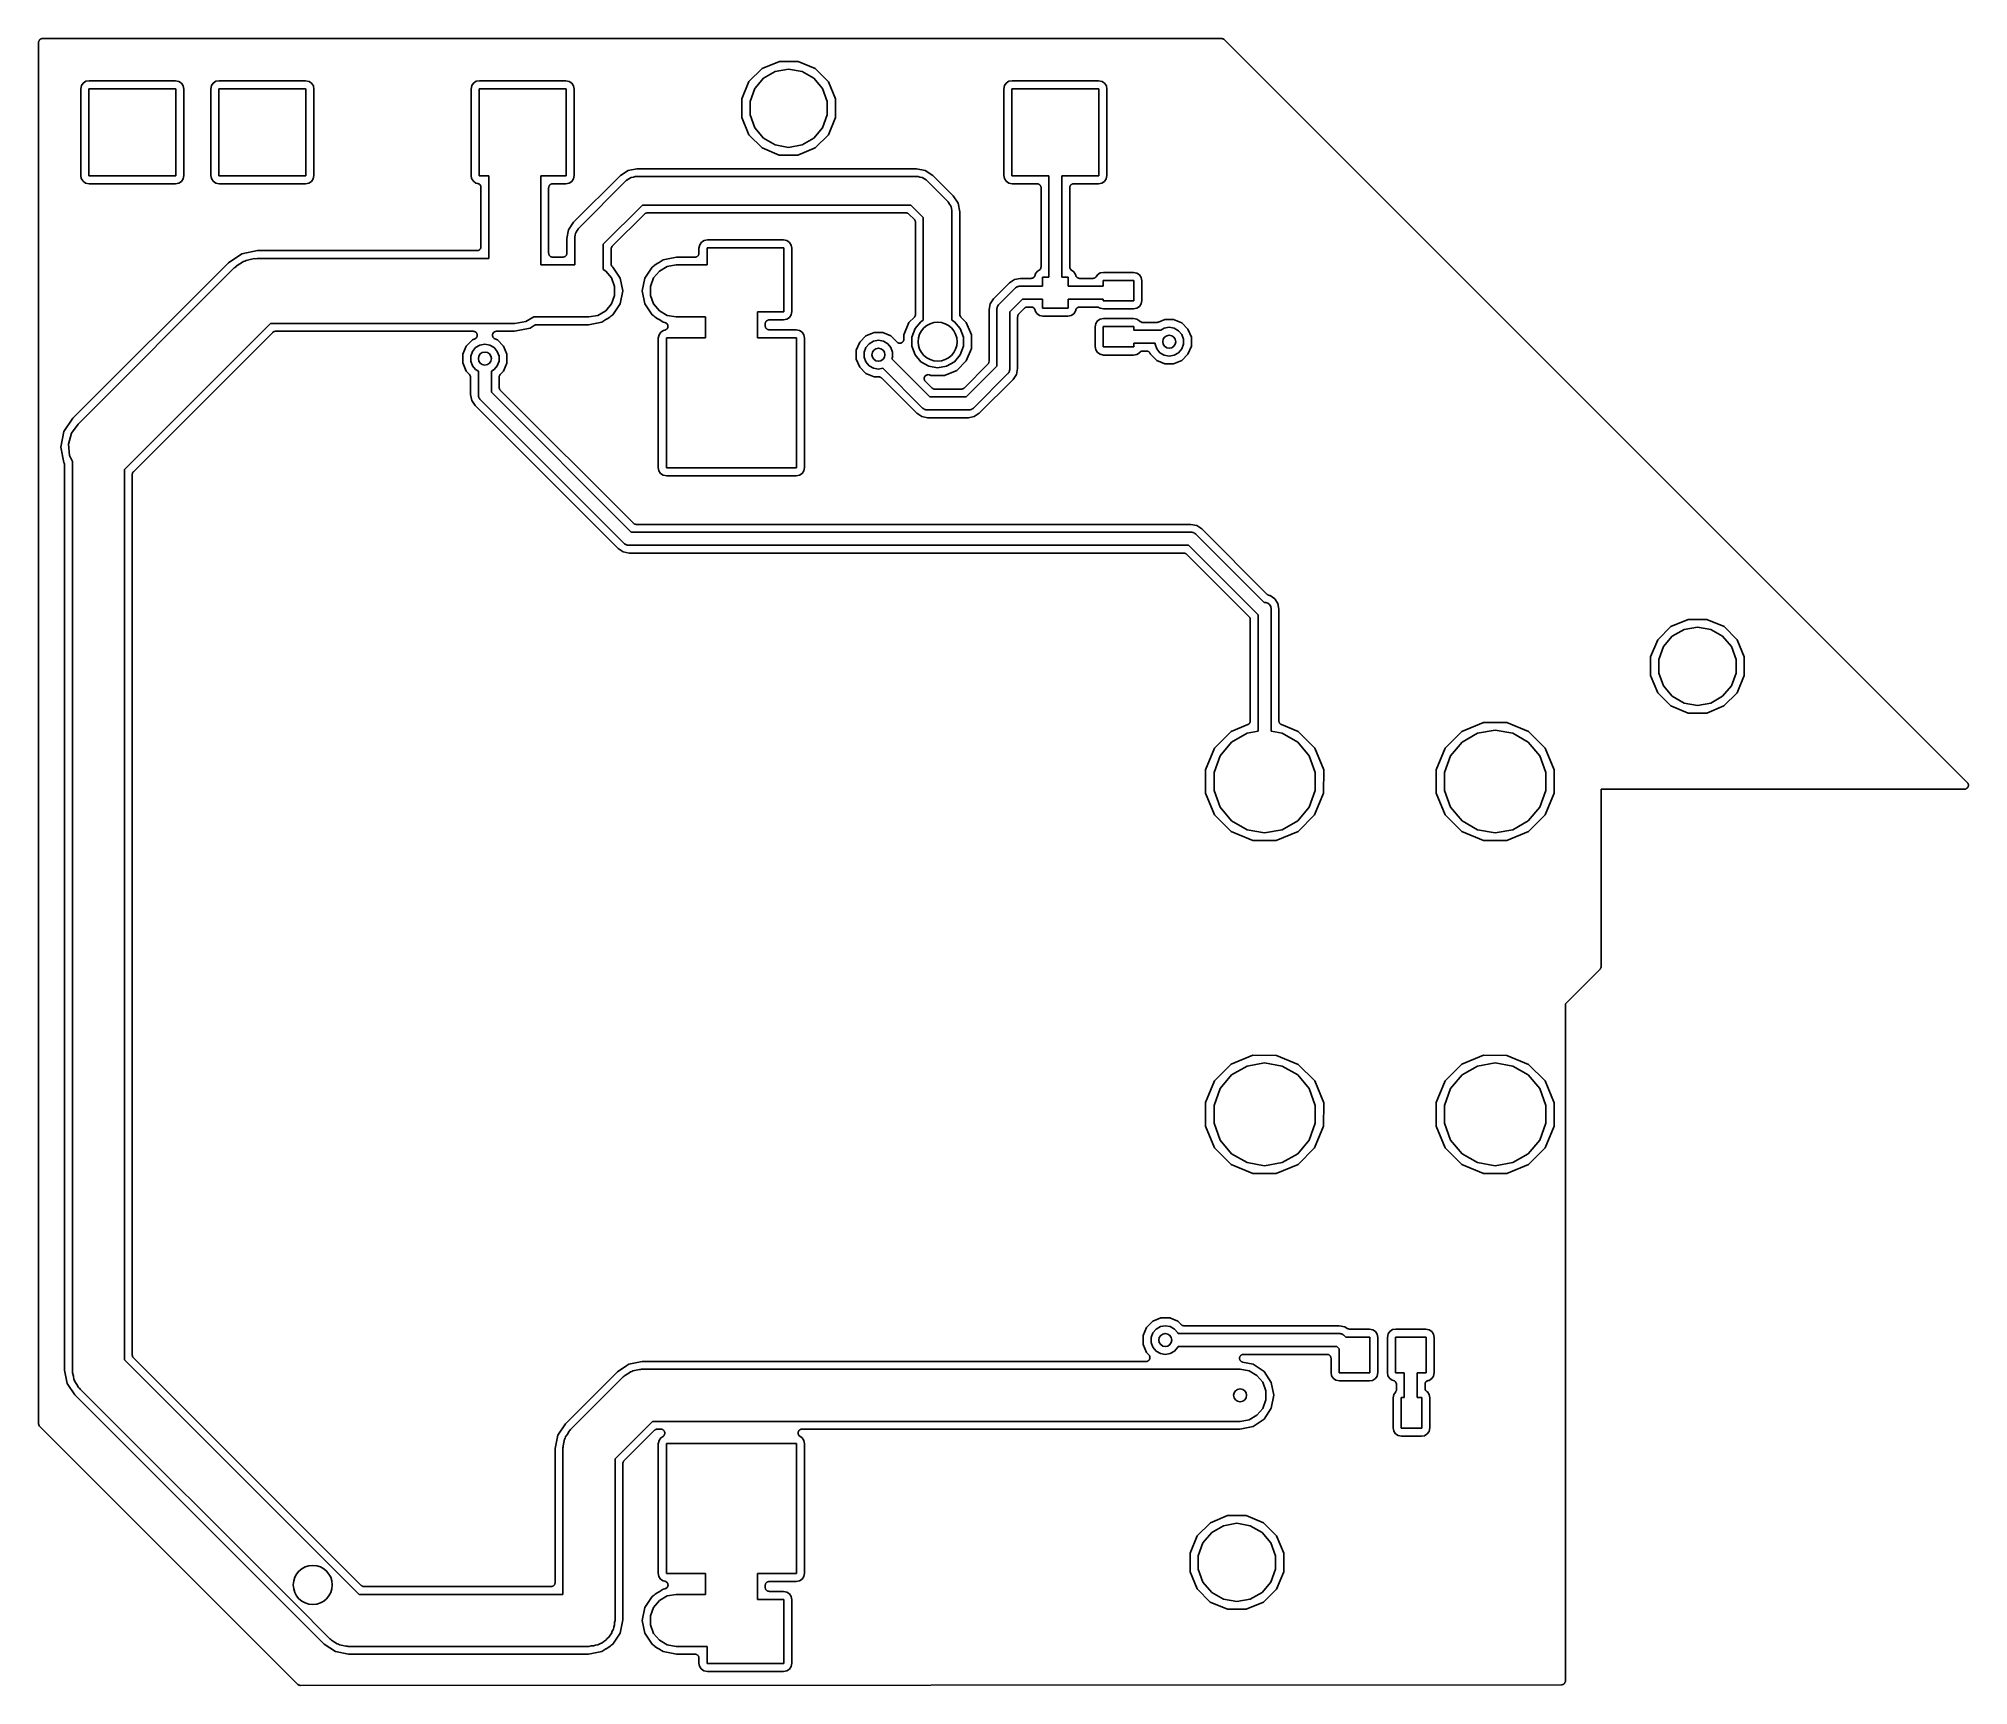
# Model space of a CAD drawing. Extents: x -5.1 to 32.6, y 0 to 32.2.
import ezdxf

# ---------------------------------------------------------------- set-up
doc = ezdxf.new("R2010")
doc.units = 0
doc.header["$MEASUREMENT"] = 0
doc.layers.add('BLACK', color=7, linetype='CONTINUOUS')

msp = doc.modelspace()

# ---------------------------------------------------------------- linework, layer by layer
at = {"layer": 'Black'}
for p, q in [((-5.08, 32.0802), (-5.07884, 32.0868)), ((-5.08, 31.1776), (-5.08, 32.0802)), ((-5.07884, 32.0934), (-5.07656, 32.0997)), ((-5.07884, 32.0868), (-5.07884, 32.0934)), ((-5.07656, 32.0997), (-5.0754, 32.1063)), ((-5.0754, 32.1063), (-5.07207, 32.112)), ((-5.07207, 32.112), (-5.06979, 32.1183)), ((-5.06979, 32.1183), (-5.06551, 32.1234)), ((-5.06551, 32.1234), (-5.06217, 32.1292)), ((-5.06217, 32.1292), (-5.05707, 32.1335)), ((-5.05707, 32.1335), (-5.05278, 32.1386)), ((-5.05278, 32.1386), (-5.04701, 32.1419)), ((-5.04701, 32.1419), (-5.0419, 32.1462)), ((-5.0419, 32.1462), (-5.03564, 32.1485)), ((-5.03564, 32.1485), (-5.02986, 32.1518)), ((-5.02986, 32.1518), (-5.02329, 32.153)), ((-5.02329, 32.153), (-5.01703, 32.1552)), ((-5.01703, 32.1552), (-5.01037, 32.1552)), ((-5.01037, 32.1552), (-5.0038, 32.1564)), ((-5.0038, 32.1564), (18.0151, 32.1564)), ((18.0151, 32.1564), (18.0184, 32.1558)), ((18.0184, 32.1558), (18.0218, 32.1561)), ((18.0218, 32.1561), (18.0314, 32.1535)), ((18.0314, 32.1535), (18.0412, 32.1518)), ((18.0412, 32.1518), (18.0441, 32.1501)), ((18.0441, 32.1501), (18.0473, 32.1493)), ((18.0473, 32.1493), (18.0555, 32.1435)), ((18.0555, 32.1435), (18.0641, 32.1386)), ((18.0641, 32.1386), (18.0663, 32.136)), ((18.0663, 32.136), (18.069, 32.1341)), ((18.069, 32.1341), (32.5724, 17.6307)), ((9.38201, 31.7121), (9.04581, 31.5731)), ((9.74578, 31.7117), (9.38201, 31.7121)), ((10.0817, 31.5722), (9.74578, 31.7117)), ((-4.20951, 31.2889), (-4.24429, 31.238)), ((-4.1572, 31.3226), (-4.20951, 31.2889)), ((-4.09409, 31.3345), (-4.1572, 31.3226)), ((-2.40884, 31.3345), (-4.09409, 31.3345)), ((-2.34077, 31.3207), (-2.40884, 31.3345)), ((-2.28986, 31.2859), (-2.34077, 31.3207)), ((-2.2562, 31.2336), (-2.28986, 31.2859)), ((-1.66951, 31.2889), (-1.70429, 31.238)), ((-1.6172, 31.3226), (-1.66951, 31.2889)), ((-1.55409, 31.3345), (-1.6172, 31.3226)), ((0.131162, 31.3345), (-1.55409, 31.3345)), ((0.199231, 31.3207), (0.131162, 31.3345)), ((0.250144, 31.2859), (0.199231, 31.3207)), ((0.283804, 31.2336), (0.250144, 31.2859)), ((3.41049, 31.2889), (3.37571, 31.238)), ((3.4628, 31.3226), (3.41049, 31.2889)), ((3.52591, 31.3345), (3.4628, 31.3226)), ((5.21116, 31.3345), (3.52591, 31.3345)), ((5.27923, 31.3207), (5.21116, 31.3345)), ((5.33014, 31.2859), (5.27923, 31.3207)), ((5.3638, 31.2336), (5.33014, 31.2859)), ((8.78836, 31.3161), (8.64886, 30.9802)), ((9.04581, 31.5731), (8.78836, 31.3161)), ((8.90067, 31.18), (9.07142, 31.3835)), ((9.07142, 31.3835), (9.30148, 31.5163)), ((9.30148, 31.5163), (9.5631, 31.5624)), ((9.5631, 31.5624), (9.82471, 31.5163)), ((9.82471, 31.5163), (10.0548, 31.3835)), ((10.0548, 31.3835), (10.2255, 31.18)), ((10.3387, 31.3148), (10.0817, 31.5722)), ((10.4777, 30.9786), (10.3387, 31.3148)), ((13.8118, 31.2889), (13.777, 31.238)), ((13.8641, 31.3226), (13.8118, 31.2889)), ((13.9272, 31.3345), (13.8641, 31.3226)), ((15.6125, 31.3345), (13.9272, 31.3345)), ((15.6805, 31.3207), (15.6125, 31.3345)), ((15.7314, 31.2859), (15.6805, 31.3207)), ((15.7651, 31.2336), (15.7314, 31.2859)), ((-5.08, 24.1808), (-5.08, 31.1776)), ((-4.24429, 31.238), (-4.25808, 31.17)), ((-4.25808, 31.17), (-4.25808, 29.4847)), ((-4.1012, 29.4776), (-4.1012, 31.1776)), ((-4.1012, 31.1776), (-2.4012, 31.1776)), ((-2.4012, 31.1776), (-2.4012, 29.4776)), ((-2.24432, 31.1705), (-2.2562, 31.2336)), ((-2.24432, 29.4852), (-2.24432, 31.1705)), ((-1.70429, 31.238), (-1.71808, 31.17)), ((-1.71808, 31.17), (-1.71808, 29.4847)), ((-1.5612, 29.4776), (-1.5612, 31.1776)), ((-1.5612, 31.1776), (0.1388, 31.1776)), ((0.1388, 31.1776), (0.1388, 29.4776)), ((0.295678, 31.1705), (0.283804, 31.2336)), ((0.295678, 29.4852), (0.295678, 31.1705)), ((3.37571, 31.238), (3.36192, 31.17)), ((3.36192, 31.17), (3.36192, 29.4847)), ((3.5188, 29.4776), (3.5188, 31.1776)), ((3.5188, 31.1776), (5.2188, 31.1776)), ((5.2188, 31.1776), (5.2188, 29.4776)), ((5.37568, 31.1705), (5.3638, 31.2336)), ((5.37568, 30.6013), (5.37568, 31.1705)), ((8.64886, 30.9802), (8.64854, 30.6164)), ((8.80981, 30.9303), (8.90067, 31.18)), ((8.80981, 30.6647), (8.80981, 30.9303)), ((10.2255, 31.18), (10.3164, 30.9303)), ((10.3164, 30.9303), (10.3164, 30.6647)), ((10.4773, 30.6148), (10.4777, 30.9786)), ((13.777, 31.238), (13.7632, 31.17)), ((13.7632, 31.17), (13.7632, 29.4847)), ((13.9201, 29.4776), (13.9201, 31.1776)), ((13.9201, 31.1776), (15.6201, 31.1776)), ((15.6201, 31.1776), (15.6201, 29.4776)), ((15.777, 31.1705), (15.7651, 31.2336)), ((15.777, 29.4852), (15.777, 31.1705)), ((5.37568, 29.4852), (5.37568, 30.6013)), ((8.64854, 30.6164), (8.78746, 30.2802)), ((8.90067, 30.415), (8.80981, 30.6647)), ((10.3164, 30.6647), (10.2255, 30.415)), ((10.3378, 30.2789), (10.4773, 30.6148)), ((8.78746, 30.2802), (9.04446, 30.0228)), ((9.07142, 30.2115), (8.90067, 30.415)), ((9.30148, 30.0787), (9.07142, 30.2115)), ((10.0548, 30.2115), (9.82471, 30.0787)), ((10.2255, 30.415), (10.0548, 30.2115)), ((10.0804, 30.0219), (10.3378, 30.2789)), ((9.04446, 30.0228), (9.38042, 29.8833)), ((9.5631, 30.0326), (9.30148, 30.0787)), ((9.38042, 29.8833), (9.74419, 29.8829)), ((9.82471, 30.0787), (9.5631, 30.0326)), ((9.74419, 29.8829), (10.0804, 30.0219)), ((-4.25808, 29.4847), (-4.2462, 29.4216)), ((-4.2462, 29.4216), (-4.21254, 29.3693)), ((-2.4012, 29.4776), (-4.1012, 29.4776)), ((-2.29289, 29.3663), (-2.25811, 29.4172)), ((-2.25811, 29.4172), (-2.24432, 29.4852)), ((-1.71808, 29.4847), (-1.7062, 29.4216)), ((-1.7062, 29.4216), (-1.67254, 29.3693)), ((0.1388, 29.4776), (-1.5612, 29.4776)), ((0.247107, 29.3663), (0.281894, 29.4172)), ((0.281894, 29.4172), (0.295678, 29.4852)), ((3.36192, 29.4847), (3.3738, 29.4216)), ((3.3738, 29.4216), (3.40746, 29.3693)), ((3.7084, 29.4776), (3.5188, 29.4776)), ((3.7084, 27.8638), (3.7084, 29.4776)), ((5.2188, 29.4776), (4.7244, 29.4776)), ((4.7244, 29.4776), (4.7244, 27.7368)), ((5.32711, 29.3663), (5.36189, 29.4172)), ((5.36189, 29.4172), (5.37568, 29.4852)), ((6.28066, 29.4846), (5.36508, 28.569)), ((6.42663, 29.5822), (6.28066, 29.4846)), ((6.39373, 29.3822), (6.4038, 29.3892)), ((6.4038, 29.3892), (6.4117, 29.3986)), ((6.4117, 29.3986), (6.44332, 29.4169)), ((6.59881, 29.6164), (6.42663, 29.5822)), ((6.44332, 29.4169), (6.47322, 29.4378)), ((6.47322, 29.4378), (6.48509, 29.441)), ((6.48509, 29.441), (6.49574, 29.4471)), ((6.49574, 29.4471), (6.53169, 29.4535)), ((6.53169, 29.4535), (6.56695, 29.4629)), ((6.56695, 29.4629), (6.57919, 29.4619)), ((6.57919, 29.4619), (6.5913, 29.464)), ((6.5913, 29.464), (12.065, 29.464)), ((12.0575, 29.6164), (6.59881, 29.6164)), ((12.2297, 29.5822), (12.0575, 29.6164)), ((12.065, 29.464), (12.0771, 29.4619)), ((12.0771, 29.4619), (12.0894, 29.4629)), ((12.0894, 29.4629), (12.1246, 29.4535)), ((12.1246, 29.4535), (12.1606, 29.4471)), ((12.1606, 29.4471), (12.1712, 29.441)), ((12.1712, 29.441), (12.1831, 29.4378)), ((12.1831, 29.4378), (12.213, 29.4169)), ((12.213, 29.4169), (12.2446, 29.3986)), ((12.3756, 29.4846), (12.2297, 29.5822)), ((12.2446, 29.3986), (12.2525, 29.3892)), ((12.2525, 29.3892), (12.2626, 29.3822)), ((12.7714, 29.0888), (12.3756, 29.4846)), ((13.7632, 29.4847), (13.7751, 29.4216)), ((13.7751, 29.4216), (13.8088, 29.3693)), ((14.6431, 29.4776), (13.9201, 29.4776)), ((14.6431, 27.4946), (14.6431, 29.4776)), ((15.6201, 29.4776), (14.8971, 29.4776)), ((14.8971, 29.4776), (14.8971, 27.4946)), ((15.7284, 29.3663), (15.7632, 29.4172)), ((15.7632, 29.4172), (15.777, 29.4852)), ((-4.21254, 29.3693), (-4.16163, 29.3345)), ((-4.16163, 29.3345), (-4.09356, 29.3207)), ((-4.09356, 29.3207), (-2.40831, 29.3207)), ((-2.40831, 29.3207), (-2.3452, 29.3326)), ((-2.3452, 29.3326), (-2.29289, 29.3663)), ((-1.67254, 29.3693), (-1.62163, 29.3345)), ((-1.62163, 29.3345), (-1.55356, 29.3207)), ((-1.55356, 29.3207), (0.131692, 29.3207)), ((0.131692, 29.3207), (0.194797, 29.3326)), ((0.194797, 29.3326), (0.247107, 29.3663)), ((3.40746, 29.3693), (3.45837, 29.3345)), ((3.45837, 29.3345), (3.49492, 29.3271)), ((3.49492, 29.3271), (3.50637, 29.3226)), ((3.50637, 29.3226), (3.5179, 29.3184)), ((3.5179, 29.3184), (3.51865, 29.3178)), ((3.51865, 29.3178), (3.51955, 29.3174)), ((3.51955, 29.3174), (3.52878, 29.3093)), ((3.52878, 29.3093), (3.53817, 29.3014)), ((3.53817, 29.3014), (3.53866, 29.3006)), ((3.53866, 29.3006), (3.53939, 29.2999)), ((3.53939, 29.2999), (3.54526, 29.2891)), ((3.54526, 29.2891), (3.5514, 29.2785)), ((3.5514, 29.2785), (3.55157, 29.2775)), ((3.55157, 29.2775), (3.55204, 29.2767)), ((3.55204, 29.2767), (3.55386, 29.2645)), ((3.55386, 29.2645), (3.556, 29.2524)), ((3.556, 29.2524), (3.556, 28.0924)), ((4.8768, 29.2445), (4.87796, 29.2511)), ((4.8768, 27.9654), (4.8768, 29.2445)), ((4.87796, 29.2578), (4.88024, 29.264)), ((4.87796, 29.2511), (4.87796, 29.2578)), ((4.88024, 29.264), (4.88139, 29.2706)), ((4.88139, 29.2706), (4.88473, 29.2764)), ((4.88473, 29.2764), (4.88701, 29.2826)), ((4.88701, 29.2826), (4.89129, 29.2877)), ((4.89129, 29.2877), (4.89463, 29.2935)), ((4.89463, 29.2935), (4.89973, 29.2978)), ((4.89973, 29.2978), (4.90402, 29.3029)), ((4.90402, 29.3029), (4.90979, 29.3062)), ((4.90979, 29.3062), (4.9149, 29.3105)), ((4.9149, 29.3105), (4.92116, 29.3128)), ((4.92116, 29.3128), (4.92694, 29.3161)), ((4.92694, 29.3161), (4.93351, 29.3173)), ((4.93351, 29.3173), (4.93977, 29.3196)), ((4.93977, 29.3196), (4.94643, 29.3196)), ((4.94643, 29.3196), (4.953, 29.3207)), ((4.953, 29.3207), (5.21169, 29.3207)), ((5.21169, 29.3207), (5.2748, 29.3326)), ((5.2748, 29.3326), (5.32711, 29.3663)), ((5.46753, 28.456), (6.39373, 29.3822)), ((12.2626, 29.3822), (12.669, 28.9758)), ((12.869, 28.9429), (12.7714, 29.0888)), ((13.8088, 29.3693), (13.8597, 29.3345)), ((13.8597, 29.3345), (13.9277, 29.3207)), ((13.9277, 29.3207), (14.4145, 29.3207)), ((14.4145, 29.3207), (14.4211, 29.3196)), ((14.4211, 29.3196), (14.4277, 29.3196)), ((14.4277, 29.3196), (14.434, 29.3173)), ((14.434, 29.3173), (14.4406, 29.3161)), ((14.4406, 29.3161), (14.4463, 29.3128)), ((14.4463, 29.3128), (14.4526, 29.3105)), ((14.4526, 29.3105), (14.4577, 29.3062)), ((14.4577, 29.3062), (14.4635, 29.3029)), ((14.4635, 29.3029), (14.4678, 29.2978)), ((14.4678, 29.2978), (14.4729, 29.2935)), ((14.4729, 29.2935), (14.4762, 29.2877)), ((14.4762, 29.2877), (14.4805, 29.2826)), ((14.4805, 29.2826), (14.4828, 29.2764)), ((14.4828, 29.2764), (14.4861, 29.2706)), ((14.4861, 29.2706), (14.4873, 29.264)), ((14.4873, 29.264), (14.4895, 29.2578)), ((14.4895, 29.2578), (14.4895, 29.2511)), ((14.4895, 29.2511), (14.4907, 29.2445)), ((14.4907, 29.2445), (14.4907, 27.6983)), ((15.0495, 29.2445), (15.0507, 29.2511)), ((15.0495, 27.6991), (15.0495, 29.2445)), ((15.0507, 29.2578), (15.0529, 29.264)), ((15.0507, 29.2511), (15.0507, 29.2578)), ((15.0529, 29.264), (15.0541, 29.2706)), ((15.0541, 29.2706), (15.0574, 29.2764)), ((15.0574, 29.2764), (15.0597, 29.2826)), ((15.0597, 29.2826), (15.064, 29.2877)), ((15.064, 29.2877), (15.0673, 29.2935)), ((15.0673, 29.2935), (15.0724, 29.2978)), ((15.0724, 29.2978), (15.0767, 29.3029)), ((15.0767, 29.3029), (15.0825, 29.3062)), ((15.0825, 29.3062), (15.0876, 29.3105)), ((15.0876, 29.3105), (15.0939, 29.3128)), ((15.0939, 29.3128), (15.0996, 29.3161)), ((15.0996, 29.3161), (15.1062, 29.3173)), ((15.1062, 29.3173), (15.1125, 29.3196)), ((15.1125, 29.3196), (15.1191, 29.3196)), ((15.1191, 29.3196), (15.1257, 29.3207)), ((15.1257, 29.3207), (15.613, 29.3207)), ((15.613, 29.3207), (15.6761, 29.3326)), ((15.6761, 29.3326), (15.7284, 29.3663)), ((6.70703, 28.9052), (5.9445, 28.1427)), ((6.11922, 28.1019), (6.74784, 28.7305)), ((11.9493, 28.9052), (6.70703, 28.9052)), ((6.74784, 28.7305), (6.75059, 28.7324)), ((6.75059, 28.7324), (6.75274, 28.735)), ((6.75274, 28.735), (6.76136, 28.74)), ((6.76136, 28.74), (6.76952, 28.7457)), ((6.76952, 28.7457), (6.77276, 28.7465)), ((6.77276, 28.7465), (6.77566, 28.7482)), ((6.77566, 28.7482), (6.78546, 28.7499)), ((6.78546, 28.7499), (6.79508, 28.7525)), ((6.79508, 28.7525), (6.79842, 28.7522)), ((6.79842, 28.7522), (6.80172, 28.7528)), ((6.80172, 28.7528), (11.8546, 28.7528)), ((11.8546, 28.7528), (11.8579, 28.7522)), ((11.8579, 28.7522), (11.8612, 28.7525)), ((11.8612, 28.7525), (11.8708, 28.7499)), ((11.8708, 28.7499), (11.8806, 28.7482)), ((11.8806, 28.7482), (11.8835, 28.7465)), ((11.8835, 28.7465), (11.8868, 28.7457)), ((11.8868, 28.7457), (11.8949, 28.74)), ((11.8949, 28.74), (11.9036, 28.735)), ((11.9036, 28.735), (11.9057, 28.7324)), ((11.9057, 28.7324), (11.9085, 28.7305)), ((11.9085, 28.7305), (12.0173, 28.6217)), ((12.192, 28.6625), (11.9493, 28.9052)), ((12.192, 26.6568), (12.192, 28.6625)), ((12.669, 28.9758), (12.676, 28.9657)), ((12.676, 28.9657), (12.6854, 28.9578)), ((12.6854, 28.9578), (12.7037, 28.9262)), ((12.7037, 28.9262), (12.7246, 28.8963)), ((12.7246, 28.8963), (12.7278, 28.8844)), ((12.7278, 28.8844), (12.734, 28.8738)), ((12.734, 28.8738), (12.7403, 28.8378)), ((12.7403, 28.8378), (12.7497, 28.8026)), ((12.7497, 28.8026), (12.7487, 28.7903)), ((12.7487, 28.7903), (12.7508, 28.7782)), ((12.7508, 28.7782), (12.7508, 26.6568)), ((12.9032, 28.7707), (12.869, 28.9429)), ((12.9032, 26.7719), (12.9032, 28.7707)), ((5.26755, 28.4231), (5.2333, 28.2509)), ((5.36508, 28.569), (5.26755, 28.4231)), ((5.3857, 28.2584), (5.38783, 28.2705)), ((5.3857, 27.7368), (5.3857, 28.2584)), ((5.38676, 28.2828), (5.39621, 28.318)), ((5.38783, 28.2705), (5.38676, 28.2828)), ((5.39621, 28.318), (5.40255, 28.354)), ((5.40255, 28.354), (5.4087, 28.3646)), ((5.4087, 28.3646), (5.41188, 28.3765)), ((5.41188, 28.3765), (5.43282, 28.4064)), ((5.43282, 28.4064), (5.45107, 28.438)), ((5.45107, 28.438), (5.46048, 28.4459)), ((5.46048, 28.4459), (5.46753, 28.456)), ((12.0173, 28.6217), (12.0192, 28.6189)), ((12.0192, 28.6189), (12.0218, 28.6168)), ((12.0218, 28.6168), (12.0267, 28.6081)), ((12.0267, 28.6081), (12.0325, 28.6)), ((12.0325, 28.6), (12.0333, 28.5967)), ((12.0333, 28.5967), (12.035, 28.5938)), ((12.035, 28.5938), (12.0367, 28.584)), ((12.0367, 28.584), (12.0393, 28.5744)), ((12.0393, 28.5744), (12.039, 28.5711)), ((12.039, 28.5711), (12.0396, 28.5678)), ((12.0396, 28.5678), (12.0396, 26.7719)), ((-1.11355, 27.9549), (-1.37488, 27.7803)), ((-0.805294, 28.0162), (-1.11355, 27.9549)), ((3.4798, 28.0162), (-0.805294, 28.0162)), ((3.48637, 28.0174), (3.4798, 28.0162)), ((3.49303, 28.0174), (3.48637, 28.0174)), ((3.49929, 28.0196), (3.49303, 28.0174)), ((3.50586, 28.0208), (3.49929, 28.0196)), ((3.51164, 28.0241), (3.50586, 28.0208)), ((3.5179, 28.0264), (3.51164, 28.0241)), ((3.52301, 28.0307), (3.5179, 28.0264)), ((3.52878, 28.034), (3.52301, 28.0307)), ((3.53307, 28.0391), (3.52878, 28.034)), ((3.53817, 28.0434), (3.53307, 28.0391)), ((3.54151, 28.0492), (3.53817, 28.0434)), ((3.54579, 28.0543), (3.54151, 28.0492)), ((3.54807, 28.0606), (3.54579, 28.0543)), ((3.5514, 28.0663), (3.54807, 28.0606)), ((3.55256, 28.0729), (3.5514, 28.0663)), ((3.55484, 28.0792), (3.55256, 28.0729)), ((3.556, 28.0924), (3.55484, 28.0858)), ((3.55484, 28.0858), (3.55484, 28.0792)), ((4.87796, 27.9588), (4.8768, 27.9654)), ((4.87796, 27.9522), (4.87796, 27.9588)), ((4.88024, 27.9459), (4.87796, 27.9522)), ((4.88139, 27.9393), (4.88024, 27.9459)), ((4.88473, 27.9336), (4.88139, 27.9393)), ((4.88701, 27.9273), (4.88473, 27.9336)), ((4.89129, 27.9222), (4.88701, 27.9273)), ((4.89463, 27.9164), (4.89129, 27.9222)), ((4.89973, 27.9121), (4.89463, 27.9164)), ((4.90402, 27.907), (4.89973, 27.9121)), ((4.90979, 27.9037), (4.90402, 27.907)), ((4.9149, 27.8994), (4.90979, 27.9037)), ((4.92116, 27.8971), (4.9149, 27.8994)), ((4.92694, 27.8938), (4.92116, 27.8971)), ((4.93351, 27.8926), (4.92694, 27.8938)), ((4.93977, 27.8904), (4.93351, 27.8926)), ((4.94643, 27.8904), (4.93977, 27.8904)), ((4.953, 27.8892), (4.94643, 27.8904)), ((5.1571, 27.8892), (4.953, 27.8892)), ((5.16367, 27.8904), (5.1571, 27.8892)), ((5.17033, 27.8904), (5.16367, 27.8904)), ((5.17659, 27.8926), (5.17033, 27.8904)), ((5.18316, 27.8938), (5.17659, 27.8926)), ((5.18894, 27.8971), (5.18316, 27.8938)), ((5.1952, 27.8994), (5.18894, 27.8971)), ((5.20031, 27.9037), (5.1952, 27.8994)), ((5.20608, 27.907), (5.20031, 27.9037)), ((5.21037, 27.9121), (5.20608, 27.907)), ((5.21547, 27.9164), (5.21037, 27.9121)), ((5.21881, 27.9222), (5.21547, 27.9164)), ((5.22309, 27.9273), (5.21881, 27.9222)), ((5.22537, 27.9336), (5.22309, 27.9273)), ((5.2287, 27.9393), (5.22537, 27.9336)), ((5.22986, 27.9459), (5.2287, 27.9393)), ((5.23214, 27.9522), (5.22986, 27.9459)), ((5.2333, 27.9654), (5.23214, 27.9588)), ((5.23214, 27.9588), (5.23214, 27.9522)), ((5.2333, 28.2509), (5.2333, 27.9654)), ((5.9445, 28.1427), (5.9445, 27.6452)), ((6.0969, 28.048), (6.09748, 28.0513)), ((6.0969, 27.7582), (6.0969, 28.048)), ((6.09719, 28.0546), (6.09977, 28.0642)), ((6.09748, 28.0513), (6.09719, 28.0546)), ((6.09977, 28.0642), (6.10149, 28.074)), ((6.10149, 28.074), (6.10317, 28.0769)), ((6.10317, 28.0769), (6.10404, 28.0802)), ((6.10404, 28.0802), (6.10975, 28.0883)), ((6.10975, 28.0883), (6.11473, 28.097)), ((6.11473, 28.097), (6.1173, 28.0991)), ((6.1173, 28.0991), (6.11922, 28.1019)), ((7.37261, 27.8892), (7.11295, 27.8376)), ((7.73642, 27.8892), (7.37261, 27.8892)), ((7.74299, 27.8904), (7.73642, 27.8892)), ((7.74965, 27.8904), (7.74299, 27.8904)), ((7.75591, 27.8926), (7.74965, 27.8904)), ((7.76248, 27.8938), (7.75591, 27.8926)), ((7.76826, 27.8971), (7.76248, 27.8938)), ((7.77452, 27.8994), (7.76826, 27.8971)), ((7.77963, 27.9037), (7.77452, 27.8994)), ((7.7854, 27.907), (7.77963, 27.9037)), ((7.78969, 27.9121), (7.7854, 27.907)), ((7.79479, 27.9164), (7.78969, 27.9121)), ((7.79813, 27.9222), (7.79479, 27.9164)), ((7.80241, 27.9273), (7.79813, 27.9222)), ((7.80469, 27.9336), (7.80241, 27.9273)), ((7.80803, 27.9393), (7.80469, 27.9336)), ((7.80918, 27.9459), (7.80803, 27.9393)), ((7.81146, 27.9522), (7.80918, 27.9459)), ((7.81262, 27.9654), (7.81146, 27.9588)), ((7.81146, 27.9588), (7.81146, 27.9522)), ((7.82641, 28.1301), (7.81262, 28.0621)), ((7.81262, 28.0621), (7.81262, 27.9654)), ((7.86119, 28.181), (7.82641, 28.1301)), ((7.9135, 28.2147), (7.86119, 28.181)), ((7.97661, 28.2266), (7.9135, 28.2147)), ((7.9695, 27.7368), (7.9695, 28.0697)), ((7.9695, 28.0697), (9.4695, 28.0697)), ((9.46186, 28.2266), (7.97661, 28.2266)), ((9.52993, 28.2128), (9.46186, 28.2266)), ((9.4695, 28.0697), (9.4695, 26.8197)), ((9.58084, 28.178), (9.52993, 28.2128)), ((9.6145, 28.1257), (9.58084, 28.178)), ((9.62638, 28.0626), (9.6145, 28.1257)), ((9.62638, 26.8273), (9.62638, 28.0626)), ((-1.37488, 27.7803), (-4.41227, 24.7429)), ((-4.30981, 24.6298), (-1.26181, 27.6778)), ((-1.26181, 27.6778), (-1.23893, 27.6938)), ((-1.23893, 27.6938), (-1.22097, 27.7152)), ((-1.22097, 27.7152), (-1.14913, 27.7567)), ((-1.14913, 27.7567), (-1.08116, 27.8043)), ((-1.08116, 27.8043), (-1.05418, 27.8115)), ((-1.05418, 27.8115), (-1.02998, 27.8255)), ((-1.02998, 27.8255), (-0.948277, 27.8399)), ((-0.948277, 27.8399), (-0.868144, 27.8614)), ((-0.868144, 27.8614), (-0.840315, 27.8589)), ((-0.840315, 27.8589), (-0.8128, 27.8638)), ((-0.8128, 27.8638), (1.9812, 27.8638)), ((1.9812, 27.8638), (3.7084, 27.8638)), ((4.7244, 27.7368), (5.3857, 27.7368)), ((5.9445, 27.6452), (5.99164, 27.618)), ((5.99164, 27.618), (6.10504, 27.4828)), ((6.09877, 27.7476), (6.0969, 27.7582)), ((6.09994, 27.7369), (6.09877, 27.7476)), ((6.10106, 27.7347), (6.09994, 27.7369)), ((6.10149, 27.7322), (6.10106, 27.7347)), ((6.10689, 27.7228), (6.10149, 27.7322)), ((6.11165, 27.7132), (6.10689, 27.7228)), ((6.11347, 27.7114), (6.11165, 27.7132)), ((6.11473, 27.7093), (6.11347, 27.7114)), ((6.12298, 27.7023), (6.11473, 27.7093)), ((6.13077, 27.6949), (6.12298, 27.7023)), ((6.13102, 27.6947), (6.13077, 27.6949)), ((6.27385, 27.481), (6.13102, 27.6947)), ((6.89918, 27.6947), (6.75635, 27.481)), ((6.93582, 27.7192), (6.89918, 27.6947)), ((6.92516, 27.4828), (7.03856, 27.618)), ((6.93674, 27.7201), (6.93582, 27.7192)), ((6.9379, 27.7206), (6.93674, 27.7201)), ((6.94627, 27.7292), (6.9379, 27.7206)), ((6.95493, 27.7375), (6.94627, 27.7292)), ((6.9555, 27.7386), (6.95493, 27.7375)), ((6.9564, 27.7396), (6.9555, 27.7386)), ((6.95679, 27.7401), (6.9564, 27.7396)), ((7.0094, 27.774), (6.95679, 27.7401)), ((7.00957, 27.774), (7.0094, 27.774)), ((7.01983, 27.7785), (7.00957, 27.774)), ((7.03031, 27.7825), (7.01983, 27.7785)), ((7.03189, 27.7838), (7.03031, 27.7825)), ((7.03379, 27.7847), (7.03189, 27.7838)), ((7.11295, 27.8376), (7.03379, 27.7847)), ((7.03856, 27.618), (7.19135, 27.7062)), ((7.19135, 27.7062), (7.3651, 27.7368)), ((7.3651, 27.7368), (7.9695, 27.7368)), ((14.3633, 27.5104), (14.3551, 27.5012)), ((14.3636, 27.5114), (14.3633, 27.5104)), ((14.3643, 27.5121), (14.3636, 27.5114)), ((14.3685, 27.5236), (14.3643, 27.5121)), ((14.373, 27.5351), (14.3685, 27.5236)), ((14.377, 27.555), (14.373, 27.5351)), ((14.4118, 27.6059), (14.377, 27.555)), ((14.4557, 27.6342), (14.4118, 27.6059)), ((14.4641, 27.642), (14.4557, 27.6342)), ((14.4729, 27.6493), (14.4641, 27.642)), ((14.4738, 27.6509), (14.4729, 27.6493)), ((14.4752, 27.6522), (14.4738, 27.6509)), ((14.4804, 27.6623), (14.4752, 27.6522)), ((14.4861, 27.6722), (14.4804, 27.6623)), ((14.4864, 27.6741), (14.4861, 27.6722)), ((14.4873, 27.6757), (14.4864, 27.6741)), ((14.4887, 27.687), (14.4873, 27.6757)), ((14.4907, 27.6983), (14.4887, 27.687)), ((15.0513, 27.6889), (15.0495, 27.6991)), ((15.0523, 27.6786), (15.0513, 27.6889)), ((15.0536, 27.6759), (15.0523, 27.6786)), ((15.0541, 27.6731), (15.0536, 27.6759)), ((15.0593, 27.6641), (15.0541, 27.6731)), ((15.0638, 27.6547), (15.0593, 27.6641)), ((15.0659, 27.6527), (15.0638, 27.6547)), ((15.0673, 27.6501), (15.0659, 27.6527)), ((15.0753, 27.6435), (15.0673, 27.6501)), ((15.0827, 27.6362), (15.0753, 27.6435)), ((15.1314, 27.6029), (15.0827, 27.6362)), ((15.1651, 27.5506), (15.1314, 27.6029)), ((15.1678, 27.5361), (15.1651, 27.5506)), ((15.1724, 27.5241), (15.1678, 27.5361)), ((15.1767, 27.5121), (15.1724, 27.5241)), ((15.177, 27.5118), (15.1767, 27.5121)), ((15.1772, 27.5113), (15.177, 27.5118)), ((15.1855, 27.5016), (15.1772, 27.5113)), ((15.5674, 27.5072), (15.5602, 27.4998)), ((15.5937, 27.5456), (15.5674, 27.5072)), ((15.646, 27.5793), (15.5937, 27.5456)), ((15.7091, 27.5912), (15.646, 27.5793)), ((16.2944, 27.5912), (15.7091, 27.5912)), ((16.3624, 27.5774), (16.2944, 27.5912)), ((16.4133, 27.5426), (16.3624, 27.5774)), ((16.447, 27.4903), (16.4133, 27.5426)), ((6.10504, 27.4828), (6.16538, 27.317)), ((6.16538, 27.1406), (6.10504, 26.9748)), ((6.16538, 27.317), (6.16538, 27.1406)), ((6.32401, 27.2288), (6.27385, 27.481)), ((6.27385, 26.9766), (6.32401, 27.2288)), ((6.75635, 27.481), (6.70619, 27.2288)), ((6.70619, 27.2288), (6.75635, 26.9766)), ((6.86482, 27.317), (6.92516, 27.4828)), ((6.86482, 27.1406), (6.86482, 27.317)), ((6.92516, 26.9748), (6.86482, 27.1406)), ((13.8726, 27.3869), (13.5618, 27.0761)), ((13.6643, 26.963), (13.9857, 27.2844)), ((13.9691, 27.4514), (13.8726, 27.3869)), ((14.083, 27.474), (13.9691, 27.4514)), ((13.9857, 27.2844), (13.9903, 27.2876)), ((13.9903, 27.2876), (13.9939, 27.2919)), ((13.9939, 27.2919), (14.0082, 27.3002)), ((14.0082, 27.3002), (14.0218, 27.3097)), ((14.0218, 27.3097), (14.0272, 27.3111)), ((14.0272, 27.3111), (14.0321, 27.3139)), ((14.0321, 27.3139), (14.0484, 27.3168)), ((14.0484, 27.3168), (14.0644, 27.3211)), ((14.0644, 27.3211), (14.07, 27.3206)), ((14.07, 27.3206), (14.0755, 27.3216)), ((14.0755, 27.3216), (14.5201, 27.3216)), ((14.2983, 27.474), (14.083, 27.474)), ((14.3104, 27.4761), (14.2983, 27.474)), ((14.3225, 27.478), (14.3104, 27.4761)), ((14.3234, 27.4784), (14.3225, 27.478)), ((14.3243, 27.4786), (14.3234, 27.4784)), ((14.335, 27.4848), (14.3243, 27.4786)), ((14.3458, 27.4906), (14.335, 27.4848)), ((14.3464, 27.4913), (14.3458, 27.4906)), ((14.3473, 27.4918), (14.3464, 27.4913)), ((14.3551, 27.5012), (14.3473, 27.4918)), ((14.5201, 27.3216), (14.5201, 27.4946)), ((14.5201, 27.4946), (14.6431, 27.4946)), ((14.8971, 27.4946), (15.0201, 27.4946)), ((15.0201, 27.4946), (15.0201, 27.3216)), ((15.0201, 27.3216), (15.702, 27.3216)), ((15.1937, 27.4918), (15.1855, 27.5016)), ((15.1941, 27.4916), (15.1937, 27.4918)), ((15.1944, 27.4913), (15.1941, 27.4916)), ((15.2055, 27.485), (15.1944, 27.4913)), ((15.2167, 27.4786), (15.2055, 27.485)), ((15.2171, 27.4785), (15.2167, 27.4786)), ((15.2175, 27.4783), (15.2171, 27.4785)), ((15.2301, 27.4762), (15.2175, 27.4783)), ((15.2427, 27.474), (15.2301, 27.4762)), ((15.5045, 27.474), (15.2427, 27.474)), ((15.5147, 27.4758), (15.5045, 27.474)), ((15.5251, 27.4768), (15.5147, 27.4758)), ((15.5277, 27.4781), (15.5251, 27.4768)), ((15.5306, 27.4786), (15.5277, 27.4781)), ((15.5396, 27.4838), (15.5306, 27.4786)), ((15.5489, 27.4883), (15.5396, 27.4838)), ((15.551, 27.4904), (15.5489, 27.4883)), ((15.5535, 27.4918), (15.551, 27.4904)), ((15.5602, 27.4998), (15.5535, 27.4918)), ((15.702, 27.3216), (15.702, 27.4343)), ((15.702, 27.4343), (16.302, 27.4343)), ((16.302, 27.4343), (16.302, 27.0343)), ((16.4589, 27.4272), (16.447, 27.4903)), ((16.4589, 27.0419), (16.4589, 27.4272)), ((5.83885, 26.7514), (5.6651, 26.7208)), ((5.99164, 26.8396), (5.83885, 26.7514)), ((6.10504, 26.9748), (5.99164, 26.8396)), ((6.09438, 26.7384), (6.13102, 26.7629)), ((6.13102, 26.7629), (6.27385, 26.9766)), ((6.75635, 26.9766), (6.89918, 26.7629)), ((6.89918, 26.7629), (6.9339, 26.7397)), ((7.03856, 26.8396), (6.92516, 26.9748)), ((7.19135, 26.7514), (7.03856, 26.8396)), ((7.3651, 26.7208), (7.19135, 26.7514)), ((9.4695, 26.8197), (8.9535, 26.8197)), ((8.9535, 26.8197), (8.9535, 26.3144)), ((9.57781, 26.7084), (9.61259, 26.7593)), ((9.61259, 26.7593), (9.62638, 26.8273)), ((12.0367, 26.7556), (12.035, 26.7458)), ((12.0393, 26.7652), (12.0367, 26.7556)), ((12.0396, 26.7719), (12.039, 26.7686)), ((12.039, 26.7686), (12.0393, 26.7652)), ((12.9038, 26.7687), (12.9032, 26.7719)), ((12.9035, 26.7654), (12.9038, 26.7687)), ((12.9061, 26.7557), (12.9035, 26.7654)), ((12.9078, 26.7459), (12.9061, 26.7557)), ((13.4973, 26.9796), (13.4747, 26.8657)), ((13.4747, 26.8657), (13.4747, 25.8521)), ((13.5618, 27.0761), (13.4973, 26.9796)), ((13.6271, 26.8732), (13.6281, 26.8787)), ((13.6271, 25.7574), (13.6271, 26.8732)), ((13.6276, 26.8843), (13.6319, 26.9003)), ((13.6281, 26.8787), (13.6276, 26.8843)), ((13.6319, 26.9003), (13.6348, 26.9166)), ((13.6348, 26.9166), (13.6376, 26.9215)), ((13.6376, 26.9215), (13.639, 26.9269)), ((13.639, 26.9269), (13.6485, 26.9405)), ((13.6485, 26.9405), (13.6568, 26.9548)), ((13.6568, 26.9548), (13.6611, 26.9584)), ((13.6611, 26.9584), (13.6643, 26.963)), ((14.1281, 27.0676), (13.8811, 26.8206)), ((13.8811, 26.8206), (13.8811, 25.7048)), ((14.0364, 26.7422), (14.0381, 26.752)), ((14.0381, 26.752), (14.0398, 26.7549)), ((14.0398, 26.7549), (14.0406, 26.7581)), ((14.0406, 26.7581), (14.0464, 26.7663)), ((14.0464, 26.7663), (14.0513, 26.7749)), ((14.0513, 26.7749), (14.0539, 26.777)), ((14.0539, 26.777), (14.0558, 26.7798)), ((14.0558, 26.7798), (14.1689, 26.8929)), ((14.5201, 27.0676), (14.1281, 27.0676)), ((14.1689, 26.8929), (14.1717, 26.8948)), ((14.1717, 26.8948), (14.1738, 26.8974)), ((14.1738, 26.8974), (14.1824, 26.9023)), ((14.1824, 26.9023), (14.1906, 26.9081)), ((14.1906, 26.9081), (14.1938, 26.9089)), ((14.1938, 26.9089), (14.1967, 26.9106)), ((14.1967, 26.9106), (14.2065, 26.9123)), ((14.2065, 26.9123), (14.2162, 26.9149)), ((14.2162, 26.9149), (14.2195, 26.9146)), ((14.2195, 26.9146), (14.2228, 26.9152)), ((14.2228, 26.9152), (14.2975, 26.9152)), ((14.2975, 26.9152), (14.3101, 26.913)), ((14.3101, 26.913), (14.3227, 26.9109)), ((14.3227, 26.9109), (14.3231, 26.9107)), ((14.3231, 26.9107), (14.3235, 26.9106)), ((14.3235, 26.9106), (14.3347, 26.9042)), ((14.3347, 26.9042), (14.3458, 26.8979)), ((14.3458, 26.8979), (14.3461, 26.8976)), ((14.3461, 26.8976), (14.3465, 26.8974)), ((14.3465, 26.8974), (14.3547, 26.8876)), ((14.3547, 26.8876), (14.363, 26.8779)), ((14.363, 26.8779), (14.3632, 26.8774)), ((14.3632, 26.8774), (14.3635, 26.8771)), ((14.3635, 26.8771), (14.3678, 26.8651)), ((14.3678, 26.8651), (14.3724, 26.8531)), ((14.3724, 26.8531), (14.3751, 26.8386)), ((14.3751, 26.8386), (14.4088, 26.7863)), ((14.4088, 26.7863), (14.4597, 26.7515)), ((14.4597, 26.7515), (14.5277, 26.7377)), ((14.5201, 26.8946), (14.5201, 27.0676)), ((15.0201, 26.8946), (14.5201, 26.8946)), ((15.013, 26.7377), (15.0761, 26.7496)), ((15.702, 27.0676), (15.0201, 27.0676)), ((15.0201, 27.0676), (15.0201, 26.8946)), ((15.0761, 26.7496), (15.1284, 26.7833)), ((15.1284, 26.7833), (15.1632, 26.8342)), ((15.1632, 26.8342), (15.1672, 26.8541)), ((15.1672, 26.8541), (15.1717, 26.8656)), ((15.1717, 26.8656), (15.1759, 26.8771)), ((15.1759, 26.8771), (15.1766, 26.8778)), ((15.1766, 26.8778), (15.1769, 26.8788)), ((15.1769, 26.8788), (15.1851, 26.888)), ((15.1851, 26.888), (15.1929, 26.8974)), ((15.1929, 26.8974), (15.1938, 26.8979)), ((15.1938, 26.8979), (15.1944, 26.8986)), ((15.1944, 26.8986), (15.2052, 26.9044)), ((15.2052, 26.9044), (15.2159, 26.9106)), ((15.2159, 26.9106), (15.2168, 26.9108)), ((15.2168, 26.9108), (15.2177, 26.9112)), ((15.2177, 26.9112), (15.2298, 26.9131)), ((15.2298, 26.9131), (15.2419, 26.9152)), ((15.2419, 26.9152), (15.5829, 26.9152)), ((15.5829, 26.9152), (15.5923, 26.9135)), ((15.5923, 26.9135), (15.6018, 26.9128)), ((15.6018, 26.9128), (15.6052, 26.9113)), ((15.6052, 26.9113), (15.609, 26.9106)), ((15.609, 26.9106), (15.6172, 26.9058)), ((15.6172, 26.9058), (15.6259, 26.9019)), ((15.6259, 26.9019), (15.6416, 26.8912)), ((15.6416, 26.8912), (15.7096, 26.8774)), ((15.702, 27.0343), (15.702, 27.0676)), ((16.302, 27.0343), (15.702, 27.0343)), ((15.7096, 26.8774), (16.2949, 26.8774)), ((16.2949, 26.8774), (16.358, 26.8893)), ((16.358, 26.8893), (16.4103, 26.923)), ((16.4103, 26.923), (16.4451, 26.9739)), ((16.4451, 26.9739), (16.4589, 27.0419)), ((-0.549774, 26.5938), (-3.4036, 23.74)), ((-3.22888, 23.6992), (-0.508968, 26.4191)), ((1.9812, 26.5938), (-0.549774, 26.5938)), ((-0.508968, 26.4191), (-0.506221, 26.421)), ((-0.506221, 26.421), (-0.504066, 26.4236)), ((-0.504066, 26.4236), (-0.495445, 26.4285)), ((-0.495445, 26.4285), (-0.48729, 26.4343)), ((-0.48729, 26.4343), (-0.484051, 26.4351)), ((-0.484051, 26.4351), (-0.481148, 26.4368)), ((-0.481148, 26.4368), (-0.471344, 26.4385)), ((-0.471344, 26.4385), (-0.461728, 26.4411)), ((-0.461728, 26.4411), (-0.458388, 26.4408)), ((-0.458388, 26.4408), (-0.455086, 26.4414)), ((-0.455086, 26.4414), (3.40844, 26.4414)), ((4.2164, 26.5938), (1.9812, 26.5938)), ((3.40844, 26.4414), (3.41989, 26.4394)), ((3.41989, 26.4394), (3.43141, 26.4379)), ((3.43141, 26.4379), (3.43287, 26.4371)), ((3.43287, 26.4371), (3.4345, 26.4368)), ((3.4345, 26.4368), (3.44458, 26.431)), ((3.44458, 26.431), (3.45488, 26.4256)), ((3.45488, 26.4256), (3.45599, 26.4244)), ((3.45599, 26.4244), (3.45742, 26.4236)), ((3.45742, 26.4236), (3.4649, 26.4147)), ((3.4649, 26.4147), (3.47274, 26.4061)), ((3.47274, 26.4061), (3.47337, 26.4046)), ((3.47337, 26.4046), (3.47443, 26.4033)), ((3.47443, 26.4033), (3.47841, 26.3924)), ((3.47841, 26.3924), (3.48285, 26.3816)), ((3.48285, 26.3816), (3.48292, 26.38)), ((3.48292, 26.38), (3.48348, 26.3784)), ((3.48348, 26.3784), (3.48348, 26.3668)), ((3.78077, 26.3784), (3.78136, 26.38)), ((3.78077, 26.3669), (3.78077, 26.3784)), ((3.78136, 26.38), (3.78144, 26.3818)), ((3.78144, 26.3818), (3.78587, 26.3924)), ((3.78587, 26.3924), (3.78983, 26.4033)), ((3.78983, 26.4033), (3.79093, 26.4046)), ((3.79093, 26.4046), (3.79159, 26.4062)), ((3.79159, 26.4062), (3.7994, 26.4147)), ((3.7994, 26.4147), (3.80684, 26.4236)), ((3.80684, 26.4236), (3.80832, 26.4244)), ((3.80832, 26.4244), (3.80948, 26.4257)), ((3.80948, 26.4257), (3.81973, 26.431)), ((3.81973, 26.431), (3.82976, 26.4368)), ((3.82976, 26.4368), (3.83145, 26.4371)), ((3.83145, 26.4371), (3.83297, 26.4379)), ((3.83297, 26.4379), (3.84443, 26.4394)), ((3.84443, 26.4394), (3.85582, 26.4414)), ((3.85582, 26.4414), (4.20889, 26.4414)), ((4.20889, 26.4414), (4.51715, 26.5027)), ((4.43358, 26.6321), (4.2164, 26.5938)), ((4.58722, 26.7208), (4.43358, 26.6321)), ((4.51715, 26.5027), (4.59624, 26.5556)), ((5.6651, 26.7208), (4.58722, 26.7208)), ((4.59624, 26.5556), (4.6046, 26.5592)), ((4.6046, 26.5592), (4.61251, 26.5638)), ((4.61251, 26.5638), (4.61663, 26.5645)), ((4.61663, 26.5645), (4.62046, 26.5662)), ((4.62046, 26.5662), (4.62958, 26.5668)), ((4.62958, 26.5668), (4.63857, 26.5684)), ((4.63857, 26.5684), (5.65759, 26.5684)), ((5.65759, 26.5684), (5.91725, 26.62)), ((5.91725, 26.62), (5.9964, 26.6729)), ((5.9964, 26.6729), (5.99831, 26.6738)), ((5.99831, 26.6738), (5.99988, 26.6751)), ((5.99988, 26.6751), (6.01037, 26.6791)), ((6.01037, 26.6791), (6.02063, 26.6836)), ((6.02063, 26.6836), (6.0208, 26.6836)), ((6.0208, 26.6836), (6.07341, 26.7175)), ((6.07341, 26.7175), (6.0738, 26.718)), ((6.0738, 26.718), (6.0747, 26.719)), ((6.0747, 26.719), (6.07527, 26.7201)), ((6.07527, 26.7201), (6.08392, 26.7284)), ((6.08392, 26.7284), (6.0923, 26.737)), ((6.0923, 26.737), (6.09346, 26.7375)), ((6.09346, 26.7375), (6.09438, 26.7384)), ((6.9339, 26.7397), (6.93559, 26.7381)), ((6.93559, 26.7381), (6.93768, 26.737)), ((6.93768, 26.737), (6.94511, 26.729)), ((6.94511, 26.729), (6.95301, 26.7214)), ((6.95301, 26.7214), (6.9533, 26.7208)), ((6.9533, 26.7208), (7.0049, 26.6855)), ((7.0049, 26.6855), (7.00576, 26.6852)), ((7.00576, 26.6852), (7.0073, 26.6851)), ((7.0073, 26.6851), (7.01803, 26.6804)), ((7.01803, 26.6804), (7.02895, 26.6761)), ((7.03241, 26.3748), (7.01862, 26.3068)), ((7.02895, 26.6761), (7.03011, 26.6751)), ((7.03011, 26.6751), (7.03153, 26.6745)), ((7.03153, 26.6745), (7.11295, 26.62)), ((7.06719, 26.4257), (7.03241, 26.3748)), ((7.1195, 26.4594), (7.06719, 26.4257)), ((7.11295, 26.62), (7.14499, 26.6137)), ((7.14421, 26.4641), (7.1195, 26.4594)), ((7.15541, 26.4683), (7.14421, 26.4641)), ((7.14499, 26.6137), (7.15616, 26.6093)), ((7.16677, 26.4721), (7.15541, 26.4683)), ((7.15616, 26.6093), (7.16746, 26.6054)), ((7.16777, 26.4729), (7.16677, 26.4721)), ((7.16746, 26.6054), (7.16845, 26.6046)), ((7.16898, 26.4734), (7.16777, 26.4729)), ((7.16845, 26.6046), (7.16965, 26.6041)), ((7.17806, 26.4812), (7.16898, 26.4734)), ((7.16965, 26.6041), (7.17868, 26.5962)), ((7.18741, 26.4887), (7.17806, 26.4812)), ((7.17868, 26.5962), (7.18793, 26.5886)), ((7.18808, 26.4898), (7.18741, 26.4887)), ((7.18793, 26.5886), (7.18858, 26.5875)), ((7.18905, 26.4906), (7.18808, 26.4898)), ((7.18858, 26.5875), (7.18955, 26.5866)), ((7.19492, 26.5011), (7.18905, 26.4906)), ((7.18955, 26.5866), (7.19532, 26.5761)), ((7.20114, 26.5113), (7.19492, 26.5011)), ((7.19532, 26.5761), (7.20142, 26.5658)), ((7.20139, 26.5126), (7.20114, 26.5113)), ((7.20202, 26.5137), (7.20139, 26.5126)), ((7.20142, 26.5658), (7.20166, 26.5646)), ((7.20166, 26.5646), (7.20228, 26.5634)), ((7.20396, 26.5255), (7.20202, 26.5137)), ((7.20228, 26.5634), (7.20411, 26.5516)), ((7.2063, 26.5373), (7.20396, 26.5255)), ((7.20411, 26.5516), (7.20632, 26.5398)), ((7.20632, 26.5398), (7.20611, 26.5385)), ((7.20611, 26.5385), (7.2063, 26.5373)), ((7.9375, 26.7208), (7.3651, 26.7208)), ((7.9375, 26.3144), (7.9375, 26.7208)), ((9.1059, 26.5866), (9.10706, 26.5932)), ((9.1059, 26.5475), (9.1059, 26.5866)), ((9.10706, 26.5409), (9.1059, 26.5475)), ((9.10706, 26.5999), (9.10934, 26.6061)), ((9.10706, 26.5932), (9.10706, 26.5999)), ((9.10706, 26.5342), (9.10706, 26.5409)), ((9.10934, 26.528), (9.10706, 26.5342)), ((9.10934, 26.6061), (9.1105, 26.6127)), ((9.1105, 26.5214), (9.10934, 26.528)), ((9.1105, 26.6127), (9.11383, 26.6185)), ((9.11383, 26.5156), (9.1105, 26.5214)), ((9.11383, 26.6185), (9.11611, 26.6247)), ((9.11611, 26.5094), (9.11383, 26.5156)), ((9.11611, 26.6247), (9.12039, 26.6298)), ((9.12039, 26.5043), (9.11611, 26.5094)), ((9.12039, 26.6298), (9.12373, 26.6356)), ((9.12373, 26.4985), (9.12039, 26.5043)), ((9.12373, 26.6356), (9.12883, 26.6399)), ((9.12883, 26.4942), (9.12373, 26.4985)), ((9.12883, 26.6399), (9.13312, 26.645)), ((9.13312, 26.4891), (9.12883, 26.4942)), ((9.13312, 26.645), (9.13889, 26.6483)), ((9.13889, 26.4858), (9.13312, 26.4891)), ((9.13889, 26.6483), (9.144, 26.6526)), ((9.144, 26.4815), (9.13889, 26.4858)), ((9.144, 26.6526), (9.15026, 26.6549)), ((9.15026, 26.4792), (9.144, 26.4815)), ((9.15026, 26.6549), (9.15604, 26.6582)), ((9.15604, 26.4759), (9.15026, 26.4792)), ((9.15604, 26.6582), (9.16261, 26.6594)), ((9.16261, 26.4747), (9.15604, 26.4759)), ((9.16261, 26.6594), (9.16887, 26.6617)), ((9.16887, 26.4724), (9.16261, 26.4747)), ((9.16887, 26.6617), (9.17553, 26.6617)), ((9.17553, 26.4724), (9.16887, 26.4724)), ((9.17553, 26.6617), (9.1821, 26.6628)), ((9.1821, 26.4713), (9.17553, 26.4724)), ((9.1821, 26.6628), (9.46239, 26.6628)), ((9.70786, 26.4713), (9.1821, 26.4713)), ((9.46239, 26.6628), (9.5255, 26.6747)), ((9.5255, 26.6747), (9.57781, 26.7084)), ((9.77593, 26.4575), (9.70786, 26.4713)), ((9.82684, 26.4227), (9.77593, 26.4575)), ((9.8605, 26.3704), (9.82684, 26.4227)), ((11.2302, 26.4161), (11.0714, 26.3505)), ((11.402, 26.4159), (11.2302, 26.4161)), ((11.5606, 26.35), (11.402, 26.4159)), ((11.9119, 26.6128), (11.8111, 26.3701)), ((12.0172, 26.718), (11.9119, 26.6128)), ((11.9692, 26.3268), (12.0298, 26.4932)), ((12.0192, 26.7207), (12.0172, 26.718)), ((12.0218, 26.7229), (12.0192, 26.7207)), ((12.0267, 26.7315), (12.0218, 26.7229)), ((12.0324, 26.7396), (12.0267, 26.7315)), ((12.0298, 26.4932), (12.1436, 26.6288)), ((12.0333, 26.7429), (12.0324, 26.7396)), ((12.035, 26.7458), (12.0333, 26.7429)), ((12.1436, 26.6288), (12.192, 26.6568)), ((12.7508, 26.6568), (12.7992, 26.6288)), ((12.7992, 26.6288), (12.913, 26.4932)), ((12.9095, 26.743), (12.9078, 26.7459)), ((12.9103, 26.7398), (12.9095, 26.743)), ((12.916, 26.7316), (12.9103, 26.7398)), ((12.913, 26.4932), (12.9736, 26.3268)), ((12.921, 26.723), (12.916, 26.7316)), ((12.9236, 26.7208), (12.921, 26.723)), ((12.9255, 26.7181), (12.9236, 26.7208)), ((13.0316, 26.6118), (12.9255, 26.7181)), ((13.1319, 26.369), (13.0316, 26.6118)), ((14.0335, 26.7259), (14.0341, 26.7292)), ((14.0335, 26.5343), (14.0335, 26.7259)), ((14.0335, 25.7123), (14.0335, 26.5343)), ((14.0338, 26.7325), (14.0364, 26.7422)), ((14.0341, 26.7292), (14.0338, 26.7325)), ((14.5277, 26.7377), (15.013, 26.7377)), ((15.5589, 26.5947), (15.5451, 26.5267)), ((15.5451, 26.5267), (15.5451, 26.1414)), ((15.5937, 26.6456), (15.5589, 26.5947)), ((15.646, 26.6793), (15.5937, 26.6456)), ((15.7091, 26.6912), (15.646, 26.6793)), ((15.702, 26.1343), (15.702, 26.5343)), ((15.702, 26.5343), (16.302, 26.5343)), ((16.2944, 26.6912), (15.7091, 26.6912)), ((16.3624, 26.6774), (16.2944, 26.6912)), ((16.302, 26.5343), (16.302, 26.4613)), ((16.302, 26.4613), (16.8266, 26.4613)), ((16.4178, 26.6396), (16.3624, 26.6774)), ((16.4245, 26.6315), (16.4178, 26.6396)), ((16.4262, 26.6306), (16.4245, 26.6315)), ((16.4274, 26.6292), (16.4262, 26.6306)), ((16.4376, 26.624), (16.4274, 26.6292)), ((16.4475, 26.6183), (16.4376, 26.624)), ((16.4493, 26.618), (16.4475, 26.6183)), ((16.4509, 26.6171), (16.4493, 26.618)), ((16.4623, 26.6157), (16.4509, 26.6171)), ((16.4735, 26.6137), (16.4623, 26.6157)), ((16.7555, 26.6137), (16.4735, 26.6137)), ((16.7571, 26.614), (16.7555, 26.6137)), ((16.7588, 26.6138), (16.7571, 26.614)), ((16.7701, 26.6163), (16.7588, 26.6138)), ((16.7816, 26.6183), (16.7701, 26.6163)), ((16.783, 26.6191), (16.7816, 26.6183)), ((16.7846, 26.6195), (16.783, 26.6191)), ((16.9071, 26.6701), (16.7846, 26.6195)), ((16.8266, 26.4613), (16.8967, 26.5018)), ((16.8967, 26.5018), (16.9926, 26.5187)), ((17.0789, 26.6699), (16.9071, 26.6701)), ((16.9926, 26.5187), (17.0885, 26.5018)), ((17.2375, 26.604), (17.0789, 26.6699)), ((17.0885, 26.5018), (17.1729, 26.453)), ((17.1729, 26.453), (17.2355, 26.3784)), ((17.2355, 26.3784), (17.2688, 26.2869)), ((17.3589, 26.4825), (17.2375, 26.604)), ((17.4245, 26.3237), (17.3589, 26.4825)), ((3.26635, 26.1529), (3.20048, 25.9943)), ((3.38792, 26.2743), (3.26635, 26.1529)), ((3.35599, 25.9567), (3.38931, 26.0482)), ((3.43754, 26.2948), (3.38792, 26.2743)), ((3.38931, 26.0482), (3.45192, 26.1228)), ((3.44735, 26.301), (3.43754, 26.2948)), ((3.45742, 26.3068), (3.44735, 26.301)), ((3.45192, 26.1228), (3.53627, 26.1716)), ((3.45848, 26.3081), (3.45742, 26.3068)), ((3.45987, 26.309), (3.45848, 26.3081)), ((3.46696, 26.3182), (3.45987, 26.309)), ((3.47443, 26.3271), (3.46696, 26.3182)), ((3.47499, 26.3286), (3.47443, 26.3271)), ((3.476, 26.33), (3.47499, 26.3286)), ((3.4795, 26.341), (3.476, 26.33)), ((3.48348, 26.352), (3.4795, 26.341)), ((3.48348, 26.3668), (3.48398, 26.3552)), ((3.48398, 26.3552), (3.48348, 26.3536)), ((3.48348, 26.3536), (3.48348, 26.352)), ((3.53627, 26.1716), (3.6322, 26.1885)), ((3.6322, 26.1885), (3.72812, 26.1716)), ((3.72812, 26.1716), (3.81248, 26.1228)), ((3.78026, 26.3553), (3.78077, 26.3669)), ((3.78077, 26.3537), (3.78026, 26.3553)), ((3.78077, 26.352), (3.78077, 26.3537)), ((3.78472, 26.3411), (3.78077, 26.352)), ((3.7882, 26.3301), (3.78472, 26.3411)), ((3.78924, 26.3287), (3.7882, 26.3301)), ((3.78983, 26.3271), (3.78924, 26.3287)), ((3.79725, 26.3183), (3.78983, 26.3271)), ((3.80429, 26.3091), (3.79725, 26.3183)), ((3.80573, 26.3081), (3.80429, 26.3091)), ((3.80684, 26.3068), (3.80573, 26.3081)), ((3.81685, 26.301), (3.80684, 26.3068)), ((3.81248, 26.1228), (3.87509, 26.0482)), ((3.82659, 26.2948), (3.81685, 26.301)), ((3.87711, 26.2738), (3.82659, 26.2948)), ((3.87509, 26.0482), (3.90841, 25.9567)), ((3.99848, 26.1523), (3.87711, 26.2738)), ((4.06407, 25.9935), (3.99848, 26.1523)), ((7.01862, 26.3068), (7.01862, 23.7815)), ((7.1755, 23.7744), (7.1755, 26.3144)), ((7.1755, 26.3144), (7.9375, 26.3144)), ((8.9535, 26.3144), (9.7155, 26.3144)), ((9.7155, 26.3144), (9.7155, 23.7744)), ((9.87238, 26.3073), (9.8605, 26.3704)), ((9.87238, 23.782), (9.87238, 26.3073)), ((10.884, 26.0705), (10.8838, 25.8987)), ((10.9499, 26.2291), (10.884, 26.0705)), ((11.0714, 26.3505), (10.9499, 26.2291)), ((11.0395, 26.0329), (11.0728, 26.1244)), ((11.0395, 25.9355), (11.0395, 26.0329)), ((11.0728, 26.1244), (11.1354, 26.199)), ((11.1354, 26.199), (11.2198, 26.2478)), ((11.2198, 26.2478), (11.3157, 26.2647)), ((11.3157, 26.2647), (11.4116, 26.2478)), ((11.4116, 26.2478), (11.496, 26.199)), ((11.496, 26.199), (11.5586, 26.1244)), ((11.5586, 26.1244), (11.5919, 26.0329)), ((11.6809, 26.2295), (11.5606, 26.35)), ((11.5919, 26.0329), (11.5919, 25.9355)), ((11.6891, 26.2238), (11.6809, 26.2295)), ((11.6967, 26.2174), (11.6891, 26.2238)), ((11.6998, 26.2163), (11.6967, 26.2174)), ((11.7026, 26.2143), (11.6998, 26.2163)), ((11.7122, 26.2118), (11.7026, 26.2143)), ((11.7215, 26.2083), (11.7122, 26.2118)), ((11.7249, 26.2083), (11.7215, 26.2083)), ((11.7281, 26.2075), (11.7249, 26.2083)), ((11.738, 26.2083), (11.7281, 26.2075)), ((11.748, 26.2083), (11.738, 26.2083)), ((11.7512, 26.2095), (11.748, 26.2083)), ((11.7545, 26.2098), (11.7512, 26.2095)), ((11.7635, 26.214), (11.7545, 26.2098)), ((11.7729, 26.2174), (11.7635, 26.214)), ((11.7755, 26.2195), (11.7729, 26.2174)), ((11.7785, 26.2209), (11.7755, 26.2195)), ((11.7855, 26.228), (11.7785, 26.2209)), ((11.7932, 26.2343), (11.7855, 26.228)), ((11.7948, 26.2372), (11.7932, 26.2343)), ((11.7972, 26.2396), (11.7948, 26.2372)), ((11.8014, 26.2486), (11.7972, 26.2396)), ((11.8064, 26.2573), (11.8014, 26.2486)), ((11.807, 26.2606), (11.8064, 26.2573)), ((11.8084, 26.2636), (11.807, 26.2606)), ((11.8093, 26.2735), (11.8084, 26.2636)), ((11.811, 26.2833), (11.8093, 26.2735)), ((11.8111, 26.3701), (11.811, 26.2833)), ((11.9692, 26.1496), (11.9692, 26.3268)), ((12.0298, 25.9832), (11.9692, 26.1496)), ((12.9736, 26.1496), (12.913, 25.9832)), ((12.9736, 26.3268), (12.9736, 26.1496)), ((13.0309, 25.8636), (13.1317, 26.1063)), ((13.1317, 26.1063), (13.1319, 26.369)), ((15.5451, 26.1414), (15.557, 26.0783)), ((15.557, 26.0783), (15.5907, 26.026)), ((15.5907, 26.026), (15.6416, 25.9912)), ((16.302, 26.1343), (15.702, 26.1343)), ((16.7164, 26.2073), (16.302, 26.2073)), ((16.302, 26.2073), (16.302, 26.1343)), ((16.358, 25.9893), (16.4113, 26.0236)), ((16.4113, 26.0236), (16.4167, 26.0291)), ((16.4167, 26.0291), (16.4234, 26.0371)), ((16.4234, 26.0371), (16.4259, 26.0385)), ((16.4259, 26.0385), (16.4279, 26.0406)), ((16.4279, 26.0406), (16.4373, 26.0451)), ((16.4373, 26.0451), (16.4463, 26.0503)), ((16.4463, 26.0503), (16.4492, 26.0508)), ((16.4492, 26.0508), (16.4518, 26.0521)), ((16.4518, 26.0521), (16.4621, 26.0531)), ((16.4621, 26.0531), (16.4724, 26.0549)), ((16.4724, 26.0549), (16.5502, 26.0549)), ((16.5502, 26.0549), (16.5551, 26.054)), ((16.5551, 26.054), (16.5602, 26.0542)), ((16.5602, 26.0542), (16.5681, 26.0517)), ((16.5681, 26.0517), (16.5762, 26.0503)), ((16.5762, 26.0503), (16.5806, 26.0478)), ((16.5806, 26.0478), (16.5854, 26.0463)), ((16.5854, 26.0463), (16.592, 26.0412)), ((16.592, 26.0412), (16.5991, 26.0371)), ((16.5991, 26.0371), (16.6024, 26.0332)), ((16.6024, 26.0332), (16.6064, 26.0301)), ((16.6064, 26.0301), (16.6108, 26.0231)), ((16.6108, 26.0231), (16.6162, 26.0168)), ((16.6162, 26.0168), (16.6179, 26.0121)), ((16.6179, 26.0121), (16.6206, 26.0078)), ((16.6206, 26.0078), (16.6263, 25.9939)), ((16.7164, 26.1895), (16.7164, 26.2073)), ((16.7497, 26.098), (16.7164, 26.1895)), ((16.8123, 26.0233), (16.7497, 26.098)), ((16.8967, 25.9746), (16.8123, 26.0233)), ((17.1729, 26.0233), (17.0885, 25.9746)), ((17.2355, 26.098), (17.1729, 26.0233)), ((17.2688, 26.1895), (17.2355, 26.098)), ((17.2688, 26.2869), (17.2688, 26.1895)), ((17.3584, 25.9933), (17.4243, 26.1519)), ((17.4243, 26.1519), (17.4245, 26.3237)), ((3.20048, 25.9943), (3.20032, 25.8225)), ((3.20032, 25.8225), (3.26592, 25.6637)), ((3.26592, 25.6637), (3.33053, 25.599)), ((3.35599, 25.8593), (3.35599, 25.9567)), ((3.38931, 25.7678), (3.35599, 25.8593)), ((3.45192, 25.6931), (3.38931, 25.7678)), ((3.5052, 25.6624), (3.45192, 25.6931)), ((3.5052, 25.1968), (3.5052, 25.6624)), ((3.81248, 25.6931), (3.7592, 25.6624)), ((3.7592, 25.6624), (3.7592, 25.2494)), ((3.87509, 25.7678), (3.81248, 25.6931)), ((3.90841, 25.8593), (3.87509, 25.7678)), ((3.90841, 25.9567), (3.90841, 25.8593)), ((3.93396, 25.5991), (3.99805, 25.6631)), ((3.99805, 25.6631), (4.06392, 25.8217)), ((4.06392, 25.8217), (4.06407, 25.9935)), ((10.8838, 25.8987), (10.9494, 25.7399)), ((10.9494, 25.7399), (11.0708, 25.6184)), ((11.0728, 25.844), (11.0395, 25.9355)), ((11.1354, 25.7693), (11.0728, 25.844)), ((11.2198, 25.7206), (11.1354, 25.7693)), ((11.3157, 25.7037), (11.2198, 25.7206)), ((11.4014, 25.7189), (11.3157, 25.7037)), ((12.1784, 24.9419), (11.4014, 25.7189)), ((11.5919, 25.9355), (11.5791, 25.9004)), ((11.5791, 25.9004), (12.3208, 25.1587)), ((12.1436, 25.8476), (12.0298, 25.9832)), ((12.297, 25.759), (12.1436, 25.8476)), ((12.4714, 25.7283), (12.297, 25.759)), ((12.6458, 25.759), (12.4714, 25.7283)), ((12.6022, 25.5777), (12.845, 25.678)), ((12.7992, 25.8476), (12.6458, 25.759)), ((12.913, 25.9832), (12.7992, 25.8476)), ((12.845, 25.678), (13.0309, 25.8636)), ((13.4524, 25.7982), (12.9876, 25.3334)), ((13.0284, 25.1587), (13.6271, 25.7574)), ((13.4543, 25.801), (13.4524, 25.7982)), ((13.4569, 25.8031), (13.4543, 25.801)), ((13.4618, 25.8117), (13.4569, 25.8031)), ((13.4676, 25.8199), (13.4618, 25.8117)), ((13.4684, 25.8231), (13.4676, 25.8199)), ((13.4701, 25.826), (13.4684, 25.8231)), ((13.4718, 25.8358), (13.4701, 25.826)), ((13.4744, 25.8455), (13.4718, 25.8358)), ((13.4747, 25.8521), (13.4741, 25.8488)), ((13.4741, 25.8488), (13.4744, 25.8455)), ((13.8471, 25.6196), (13.8439, 25.615)), ((13.8514, 25.6232), (13.8471, 25.6196)), ((13.8597, 25.6375), (13.8514, 25.6232)), ((13.8692, 25.6511), (13.8597, 25.6375)), ((13.8706, 25.6565), (13.8692, 25.6511)), ((13.8734, 25.6614), (13.8706, 25.6565)), ((13.8763, 25.6777), (13.8734, 25.6614)), ((13.8806, 25.6937), (13.8763, 25.6777)), ((13.8811, 25.7048), (13.8801, 25.6993)), ((13.8801, 25.6993), (13.8806, 25.6937)), ((14.0109, 25.5984), (14.0335, 25.7123)), ((15.6416, 25.9912), (15.7096, 25.9774)), ((15.7096, 25.9774), (16.2949, 25.9774)), ((16.2949, 25.9774), (16.358, 25.9893)), ((16.6263, 25.9939), (16.7477, 25.8724)), ((16.7477, 25.8724), (16.9063, 25.8065)), ((16.9926, 25.9577), (16.8967, 25.9746)), ((16.9063, 25.8065), (17.0781, 25.8063)), ((17.0885, 25.9746), (16.9926, 25.9577)), ((17.0781, 25.8063), (17.2369, 25.8719)), ((17.2369, 25.8719), (17.3584, 25.9933)), ((3.33053, 25.599), (3.33243, 25.5963)), ((3.33243, 25.5963), (3.33497, 25.5942)), ((3.33497, 25.5942), (3.33997, 25.5855)), ((3.33997, 25.5855), (3.34569, 25.5773)), ((3.34569, 25.5773), (3.34655, 25.5741)), ((3.34655, 25.5741), (3.3482, 25.5712)), ((3.3482, 25.5712), (3.34994, 25.5614)), ((3.34994, 25.5614), (3.35252, 25.5517)), ((3.35252, 25.5517), (3.35222, 25.5484)), ((3.35222, 25.5484), (3.3528, 25.5452)), ((3.3528, 25.5452), (3.3528, 25.2043)), ((3.7592, 25.2494), (6.49151, 22.5171)), ((3.9116, 25.5452), (3.91219, 25.5485)), ((3.9116, 25.3441), (3.9116, 25.5452)), ((3.91218, 25.3408), (3.9116, 25.3441)), ((3.91189, 25.3375), (3.91218, 25.3408)), ((3.91447, 25.3278), (3.91189, 25.3375)), ((3.9119, 25.5519), (3.91447, 25.5615)), ((3.91219, 25.5485), (3.9119, 25.5519)), ((3.91447, 25.5615), (3.91619, 25.5712)), ((3.91619, 25.318), (3.91447, 25.3278)), ((3.91619, 25.5712), (3.91789, 25.5742)), ((3.91787, 25.3151), (3.91619, 25.318)), ((3.91874, 25.3119), (3.91787, 25.3151)), ((3.91789, 25.5742), (3.91877, 25.5774)), ((3.92445, 25.3037), (3.91874, 25.3119)), ((3.91877, 25.5774), (3.92447, 25.5856)), ((3.92943, 25.2951), (3.92445, 25.3037)), ((3.92447, 25.5856), (3.92943, 25.5942)), ((3.92943, 25.5942), (3.93202, 25.5963)), ((3.93199, 25.293), (3.92943, 25.2951)), ((3.93392, 25.2902), (3.93199, 25.293)), ((3.93202, 25.5963), (3.93396, 25.5991)), ((6.53231, 22.6918), (3.93392, 25.2902)), ((11.0708, 25.6184), (11.2294, 25.5525)), ((11.2294, 25.5525), (11.3209, 25.5524)), ((11.3209, 25.5524), (11.3241, 25.5518)), ((11.3241, 25.5518), (11.3275, 25.5521)), ((11.3275, 25.5521), (11.3371, 25.5495)), ((11.3371, 25.5495), (11.3469, 25.5478)), ((11.3469, 25.5478), (11.3498, 25.5461)), ((11.3498, 25.5461), (11.353, 25.5453)), ((11.353, 25.5453), (11.3612, 25.5395)), ((11.3612, 25.5395), (11.3698, 25.5345)), ((11.3698, 25.5345), (11.372, 25.532)), ((11.372, 25.532), (11.3747, 25.5301)), ((11.3747, 25.5301), (12.0653, 24.8394)), ((12.2087, 25.5115), (12.2097, 25.5231)), ((12.2091, 25.5099), (12.2087, 25.5115)), ((12.2091, 25.5083), (12.2091, 25.5099)), ((12.2125, 25.4972), (12.2091, 25.5083)), ((12.2097, 25.5231), (12.2102, 25.5347)), ((12.2102, 25.5347), (12.2109, 25.5363)), ((12.2109, 25.5363), (12.211, 25.5379)), ((12.211, 25.5379), (12.2159, 25.5484)), ((12.2156, 25.486), (12.2125, 25.4972)), ((12.2165, 25.4846), (12.2156, 25.486)), ((12.2159, 25.5484), (12.2204, 25.5592)), ((12.217, 25.4831), (12.2165, 25.4846)), ((12.2241, 25.4738), (12.217, 25.4831)), ((12.2204, 25.5592), (12.2215, 25.5604)), ((12.2215, 25.5604), (12.2222, 25.5619)), ((12.2222, 25.5619), (12.2304, 25.5701)), ((12.2307, 25.4643), (12.2241, 25.4738)), ((12.2304, 25.5701), (12.2383, 25.5787)), ((12.3616, 25.3334), (12.2307, 25.4643)), ((12.2383, 25.5787), (12.2397, 25.5794)), ((12.2397, 25.5794), (12.2409, 25.5806)), ((12.2409, 25.5806), (12.2514, 25.5855)), ((12.2514, 25.5855), (12.2618, 25.5909)), ((12.2618, 25.5909), (12.2634, 25.5911)), ((12.2634, 25.5911), (12.2649, 25.5918)), ((12.2649, 25.5918), (12.2765, 25.5928)), ((12.2765, 25.5928), (12.288, 25.5943)), ((12.288, 25.5943), (12.2896, 25.5939)), ((12.2896, 25.5939), (12.2913, 25.5941)), ((12.2913, 25.5941), (12.3025, 25.5911)), ((12.3025, 25.5911), (12.3138, 25.5886)), ((12.3138, 25.5886), (12.3395, 25.5779)), ((12.3395, 25.5779), (12.6022, 25.5777)), ((12.3644, 25.3315), (12.3616, 25.3334)), ((12.3665, 25.3289), (12.3644, 25.3315)), ((12.3751, 25.3239), (12.3665, 25.3289)), ((12.3833, 25.3182), (12.3751, 25.3239)), ((12.3865, 25.3174), (12.3833, 25.3182)), ((12.3894, 25.3157), (12.3865, 25.3174)), ((12.3992, 25.314), (12.3894, 25.3157)), ((12.4089, 25.3114), (12.3992, 25.314)), ((12.4122, 25.3117), (12.4089, 25.3114)), ((12.4155, 25.3111), (12.4122, 25.3117)), ((12.9337, 25.3111), (12.4155, 25.3111)), ((12.937, 25.3117), (12.9337, 25.3111)), ((12.9403, 25.3114), (12.937, 25.3117)), ((12.95, 25.314), (12.9403, 25.3114)), ((12.9598, 25.3157), (12.95, 25.314)), ((12.9627, 25.3174), (12.9598, 25.3157)), ((12.9659, 25.3182), (12.9627, 25.3174)), ((12.9741, 25.324), (12.9659, 25.3182)), ((12.9827, 25.3289), (12.9741, 25.324)), ((12.9848, 25.3315), (12.9827, 25.3289)), ((12.9876, 25.3334), (12.9848, 25.3315)), ((13.8439, 25.615), (13.1708, 24.9419)), ((13.2839, 24.8394), (13.9464, 25.5019)), ((13.9464, 25.5019), (14.0109, 25.5984)), ((3.3528, 25.2043), (3.37545, 25.0905)), ((3.37545, 25.0905), (3.43994, 24.9939)), ((3.43994, 24.9939), (6.23603, 22.1978)), ((3.50617, 25.1913), (3.5052, 25.1968)), ((3.50568, 25.1857), (3.50617, 25.1913)), ((3.50998, 25.1697), (3.50568, 25.1857)), ((3.51286, 25.1534), (3.50998, 25.1697)), ((3.51565, 25.1485), (3.51286, 25.1534)), ((3.5171, 25.1431), (3.51565, 25.1485)), ((3.52661, 25.1295), (3.5171, 25.1431)), ((3.53491, 25.1152), (3.52661, 25.1295)), ((3.53919, 25.1116), (3.53491, 25.1152)), ((3.5424, 25.107), (3.53919, 25.1116)), ((6.3491, 22.3003), (3.5424, 25.107)), ((12.183, 24.9387), (12.1784, 24.9419)), ((12.1866, 24.9344), (12.183, 24.9387)), ((12.2009, 24.9261), (12.1866, 24.9344)), ((12.2145, 24.9166), (12.2009, 24.9261)), ((12.2199, 24.9152), (12.2145, 24.9166)), ((12.2248, 24.9124), (12.2199, 24.9152)), ((12.2411, 24.9095), (12.2248, 24.9124)), ((12.2571, 24.9052), (12.2411, 24.9095)), ((12.2627, 24.9057), (12.2571, 24.9052)), ((12.2682, 24.9047), (12.2627, 24.9057)), ((13.081, 24.9047), (12.2682, 24.9047)), ((12.3208, 25.1587), (13.0284, 25.1587)), ((13.0865, 24.9057), (13.081, 24.9047)), ((13.0921, 24.9052), (13.0865, 24.9057)), ((13.1081, 24.9095), (13.0921, 24.9052)), ((13.1244, 24.9124), (13.1081, 24.9095)), ((13.1293, 24.9152), (13.1244, 24.9124)), ((13.1347, 24.9166), (13.1293, 24.9152)), ((13.1483, 24.9261), (13.1347, 24.9166)), ((13.1626, 24.9344), (13.1483, 24.9261)), ((13.1662, 24.9387), (13.1626, 24.9344)), ((13.1708, 24.9419), (13.1662, 24.9387)), ((-4.41227, 24.7429), (-4.58688, 24.4816)), ((-4.43631, 24.4492), (-4.30981, 24.6298)), ((12.0653, 24.8394), (12.1618, 24.7749)), ((12.1618, 24.7749), (12.2757, 24.7523)), ((12.2757, 24.7523), (13.0735, 24.7523)), ((13.0735, 24.7523), (13.1873, 24.7749)), ((13.1873, 24.7749), (13.2839, 24.8394)), ((-5.08, 5.11156), (-5.08, 24.1808)), ((-4.58688, 24.4816), (-4.64671, 24.1808)), ((-4.64671, 24.1808), (-4.58688, 23.88)), ((-4.49338, 24.2361), (-4.43631, 24.4492)), ((-4.47416, 24.0164), (-4.49338, 24.2361)), ((-4.58688, 23.88), (-4.58484, 23.877)), ((-4.58484, 23.877), (-4.58116, 23.8686)), ((-4.58116, 23.8686), (-4.5766, 23.8607)), ((-4.5766, 23.8607), (-4.57587, 23.8566)), ((-4.57587, 23.8566), (-4.57418, 23.8528)), ((-4.57418, 23.8528), (-4.57359, 23.8437)), ((-4.57359, 23.8437), (-4.572, 23.8347)), ((-4.572, 23.8347), (-4.572, 6.15431)), ((-4.4196, 23.8994), (-4.47416, 24.0164)), ((-4.4196, 6.1468), (-4.4196, 23.8994)), ((-3.4036, 23.74), (-3.4036, 6.35722)), ((7.01862, 23.7815), (7.0305, 23.7184)), ((9.7155, 23.7744), (7.1755, 23.7744)), ((9.85859, 23.714), (9.87238, 23.782)), ((-3.2512, 23.6453), (-3.25062, 23.6486)), ((-3.2512, 10.9073), (-3.2512, 23.6453)), ((-3.25091, 23.6519), (-3.24833, 23.6615)), ((-3.25062, 23.6486), (-3.25091, 23.6519)), ((-3.24833, 23.6615), (-3.2466, 23.6713)), ((-3.2466, 23.6713), (-3.24493, 23.6743)), ((-3.24493, 23.6743), (-3.24406, 23.6775)), ((-3.24406, 23.6775), (-3.23835, 23.6856)), ((-3.23835, 23.6856), (-3.23337, 23.6943)), ((-3.23337, 23.6943), (-3.23081, 23.6964)), ((-3.23081, 23.6964), (-3.22888, 23.6992)), ((7.0305, 23.7184), (7.06416, 23.6661)), ((7.06416, 23.6661), (7.11507, 23.6313)), ((7.11507, 23.6313), (7.18314, 23.6175)), ((7.18314, 23.6175), (9.70839, 23.6175)), ((9.70839, 23.6175), (9.7715, 23.6294)), ((9.7715, 23.6294), (9.82381, 23.6631)), ((9.82381, 23.6631), (9.85859, 23.714)), ((6.53506, 22.6899), (6.53231, 22.6918)), ((6.53721, 22.6873), (6.53506, 22.6899)), ((6.54583, 22.6824), (6.53721, 22.6873)), ((6.55399, 22.6766), (6.54583, 22.6824)), ((6.55723, 22.6758), (6.55399, 22.6766)), ((6.56013, 22.6741), (6.55723, 22.6758)), ((6.56994, 22.6724), (6.56013, 22.6741)), ((6.57955, 22.6698), (6.56994, 22.6724)), ((6.58289, 22.6701), (6.57955, 22.6698)), ((6.58619, 22.6695), (6.58289, 22.6701)), ((17.4169, 22.6695), (6.58619, 22.6695)), ((17.5307, 22.6469), (17.4169, 22.6695)), ((17.6273, 22.5824), (17.5307, 22.6469)), ((6.35367, 22.2971), (6.3491, 22.3003)), ((6.35727, 22.2928), (6.35367, 22.2971)), ((6.37164, 22.2845), (6.35727, 22.2928)), ((6.38523, 22.275), (6.37164, 22.2845)), ((6.39062, 22.2736), (6.38523, 22.275)), ((6.39546, 22.2708), (6.39062, 22.2736)), ((6.4118, 22.2679), (6.39546, 22.2708)), ((6.42783, 22.2636), (6.4118, 22.2679)), ((6.4334, 22.2641), (6.42783, 22.2636)), ((6.4389, 22.2631), (6.4334, 22.2641)), ((17.3718, 22.2631), (6.4389, 22.2631)), ((6.49151, 22.5171), (17.4244, 22.5171)), ((18.7283, 20.9066), (17.3718, 22.2631)), ((17.4244, 22.5171), (17.4299, 22.5161)), ((17.4299, 22.5161), (17.4355, 22.5166)), ((17.4355, 22.5166), (17.4515, 22.5123)), ((17.4515, 22.5123), (17.4678, 22.5094)), ((17.4678, 22.5094), (17.4727, 22.5066)), ((17.4727, 22.5066), (17.4781, 22.5052)), ((17.4781, 22.5052), (17.4917, 22.4957)), ((17.4917, 22.4957), (17.506, 22.4874)), ((17.506, 22.4874), (17.5096, 22.4831)), ((17.5096, 22.4831), (17.5142, 22.4799)), ((17.5142, 22.4799), (18.8463, 21.1478)), ((18.906, 21.3036), (17.6273, 22.5824)), ((6.23603, 22.1978), (6.33255, 22.1333)), ((6.33255, 22.1333), (6.44641, 22.1107)), ((6.44641, 22.1107), (17.2771, 22.1107)), ((17.2771, 22.1107), (17.2804, 22.1101)), ((17.2804, 22.1101), (17.2837, 22.1104)), ((17.2837, 22.1104), (17.2934, 22.1078)), ((17.2934, 22.1078), (17.3032, 22.1061)), ((17.3032, 22.1061), (17.3061, 22.1044)), ((17.3061, 22.1044), (17.3093, 22.1036)), ((17.3093, 22.1036), (17.3175, 22.0978)), ((17.3175, 22.0978), (17.3261, 22.0929)), ((17.3261, 22.0929), (17.3282, 22.0903)), ((17.3282, 22.0903), (17.331, 22.0884)), ((17.331, 22.0884), (18.5536, 20.8658)), ((18.8463, 21.1478), (18.8774, 21.1478)), ((18.8774, 21.1478), (18.9188, 21.1327)), ((18.9135, 21.2984), (18.906, 21.3036)), ((18.9204, 21.2923), (18.9135, 21.2984)), ((18.9188, 21.1327), (18.9526, 21.1043)), ((18.9243, 21.2908), (18.9204, 21.2923)), ((18.9277, 21.2884), (18.9243, 21.2908)), ((18.9365, 21.2861), (18.9277, 21.2884)), ((18.945, 21.2828), (18.9365, 21.2861)), ((18.9616, 21.2795), (18.945, 21.2828)), ((18.9526, 21.1043), (18.9746, 21.0661)), ((19.0518, 21.2192), (18.9616, 21.2795)), ((19.1121, 21.129), (19.0518, 21.2192)), ((19.1347, 21.0152), (19.1121, 21.129)), ((18.5536, 20.8658), (18.5555, 20.863)), ((18.5555, 20.863), (18.5581, 20.8609)), ((18.5581, 20.8609), (18.563, 20.8523)), ((18.563, 20.8523), (18.5688, 20.8441)), ((18.5688, 20.8441), (18.5696, 20.8409)), ((18.5696, 20.8409), (18.5713, 20.838)), ((18.5713, 20.838), (18.573, 20.8282)), ((18.573, 20.8282), (18.5756, 20.8185)), ((18.5756, 20.8185), (18.5753, 20.8152)), ((18.5753, 20.8152), (18.5759, 20.8119)), ((18.5759, 20.8119), (18.5759, 18.833)), ((18.7283, 18.632), (18.7283, 20.9066)), ((18.9746, 21.0661), (18.9823, 21.0227)), ((18.9823, 21.0227), (18.9823, 20.9592)), ((18.9823, 20.9592), (18.9823, 18.632)), ((19.1347, 19.7047), (19.1347, 21.0152)), ((27.1239, 20.8155), (26.7877, 20.6765)), ((27.4877, 20.8151), (27.1239, 20.8155)), ((27.8236, 20.6756), (27.4877, 20.8151)), ((26.5303, 20.4195), (26.3908, 20.0836)), ((26.7877, 20.6765), (26.5303, 20.4195)), ((26.6426, 20.2834), (26.8133, 20.4869)), ((26.8133, 20.4869), (27.0434, 20.6197)), ((27.0434, 20.6197), (27.305, 20.6658)), ((27.305, 20.6658), (27.5666, 20.6197)), ((27.5666, 20.6197), (27.7967, 20.4869)), ((27.7967, 20.4869), (27.9674, 20.2834)), ((28.0806, 20.4182), (27.8236, 20.6756)), ((28.2196, 20.082), (28.0806, 20.4182)), ((26.3908, 20.0836), (26.3904, 19.7198)), ((26.5517, 20.0337), (26.6426, 20.2834)), ((26.5517, 19.7681), (26.5517, 20.0337)), ((27.9674, 20.2834), (28.0583, 20.0337)), ((28.0583, 20.0337), (28.0583, 19.7681)), ((28.2192, 19.7182), (28.2196, 20.082)), ((19.1347, 18.8333), (19.1347, 19.7047)), ((26.3904, 19.7198), (26.5294, 19.3836)), ((26.6426, 19.5184), (26.5517, 19.7681)), ((28.0583, 19.7681), (27.9674, 19.5184)), ((28.0797, 19.3823), (28.2192, 19.7182)), ((26.5294, 19.3836), (26.7864, 19.1262)), ((26.8133, 19.3149), (26.6426, 19.5184)), ((27.0434, 19.1821), (26.8133, 19.3149)), ((27.7967, 19.3149), (27.5666, 19.1821)), ((27.9674, 19.5184), (27.7967, 19.3149)), ((27.8223, 19.1253), (28.0797, 19.3823)), ((26.7864, 19.1262), (27.1223, 18.9867)), ((27.305, 19.136), (27.0434, 19.1821)), ((27.1223, 18.9867), (27.4861, 18.9863)), ((27.5666, 19.1821), (27.305, 19.136)), ((27.4861, 18.9863), (27.8223, 19.1253)), ((18.2034, 18.6281), (17.8789, 18.3042)), ((18.5288, 18.7626), (18.2034, 18.6281)), ((18.2101, 18.4196), (18.512, 18.5939)), ((18.512, 18.5939), (18.7283, 18.632)), ((18.5331, 18.7653), (18.5288, 18.7626)), ((18.5378, 18.767), (18.5331, 18.7653)), ((18.5441, 18.7723), (18.5378, 18.767)), ((18.5511, 18.7768), (18.5441, 18.7723)), ((18.5542, 18.7808), (18.5511, 18.7768)), ((18.5581, 18.784), (18.5542, 18.7808)), ((18.5622, 18.7912), (18.5581, 18.784)), ((18.5673, 18.7978), (18.5622, 18.7912)), ((18.5688, 18.8026), (18.5673, 18.7978)), ((18.5713, 18.807), (18.5688, 18.8026)), ((18.5727, 18.8151), (18.5713, 18.807)), ((18.5752, 18.823), (18.5727, 18.8151)), ((18.5759, 18.833), (18.575, 18.828)), ((18.575, 18.828), (18.5752, 18.823)), ((18.9823, 18.632), (19.1986, 18.5939)), ((19.1356, 18.8283), (19.1347, 18.8333)), ((19.1353, 18.8234), (19.1356, 18.8283)), ((19.1378, 18.8154), (19.1353, 18.8234)), ((19.1393, 18.8072), (19.1378, 18.8154)), ((19.1418, 18.8029), (19.1393, 18.8072)), ((19.1433, 18.7981), (19.1418, 18.8029)), ((19.1484, 18.7915), (19.1433, 18.7981)), ((19.1525, 18.7843), (19.1484, 18.7915)), ((19.1563, 18.7811), (19.1525, 18.7843)), ((19.1594, 18.7771), (19.1563, 18.7811)), ((19.1664, 18.7726), (19.1594, 18.7771)), ((19.1728, 18.7673), (19.1664, 18.7726)), ((19.1775, 18.7656), (19.1728, 18.7673)), ((19.1817, 18.7629), (19.1775, 18.7656)), ((19.5089, 18.627), (19.1817, 18.7629)), ((19.1986, 18.5939), (19.5005, 18.4196)), ((19.8328, 18.3025), (19.5089, 18.627)), ((22.7034, 18.6281), (22.3789, 18.3042)), ((23.1271, 18.8032), (22.7034, 18.6281)), ((22.7101, 18.4196), (23.012, 18.5939)), ((23.012, 18.5939), (23.3553, 18.6544)), ((23.5855, 18.8028), (23.1271, 18.8032)), ((23.3553, 18.6544), (23.6986, 18.5939)), ((24.0089, 18.627), (23.5855, 18.8028)), ((23.6986, 18.5939), (24.0005, 18.4196)), ((24.3328, 18.3025), (24.0089, 18.627)), ((17.8789, 18.3042), (17.7031, 17.8808)), ((17.8667, 17.8249), (17.986, 18.1525)), ((17.986, 18.1525), (18.2101, 18.4196)), ((19.5005, 18.4196), (19.7246, 18.1525)), ((19.7246, 18.1525), (19.8439, 17.8249)), ((20.0079, 17.8788), (19.8328, 18.3025)), ((22.3789, 18.3042), (22.2031, 17.8808)), ((22.3667, 17.8249), (22.486, 18.1525)), ((22.486, 18.1525), (22.7101, 18.4196)), ((24.0005, 18.4196), (24.2246, 18.1525)), ((24.2246, 18.1525), (24.3439, 17.8249)), ((24.5079, 17.8788), (24.3328, 18.3025)), ((17.7031, 17.8808), (17.7027, 17.4224)), ((17.8667, 17.4763), (17.8667, 17.8249)), ((19.8439, 17.8249), (19.8439, 17.4763)), ((20.0075, 17.4204), (20.0079, 17.8788)), ((22.2031, 17.8808), (22.2027, 17.4224)), ((22.3667, 17.4763), (22.3667, 17.8249)), ((24.3439, 17.8249), (24.3439, 17.4763)), ((24.5075, 17.4204), (24.5079, 17.8788)), ((17.7027, 17.4224), (17.8778, 16.9987)), ((17.986, 17.1487), (17.8667, 17.4763)), ((19.8439, 17.4763), (19.7246, 17.1487)), ((19.8317, 16.997), (20.0075, 17.4204)), ((22.2027, 17.4224), (22.3778, 16.9987)), ((22.486, 17.1487), (22.3667, 17.4763)), ((24.3439, 17.4763), (24.2246, 17.1487)), ((24.3317, 16.997), (24.5075, 17.4204)), ((25.4265, 17.4993), (25.4254, 17.4935)), ((25.4254, 17.4935), (25.4254, 14.0397)), ((25.433, 17.5006), (25.4265, 17.4993)), ((32.5185, 17.5006), (25.433, 17.5006)), ((32.5283, 17.5023), (32.5185, 17.5006)), ((32.5383, 17.5032), (32.5283, 17.5023)), ((32.5413, 17.5046), (32.5383, 17.5032)), ((32.5446, 17.5052), (32.5413, 17.5046)), ((32.5532, 17.5102), (32.5446, 17.5052)), ((32.5622, 17.5144), (32.5532, 17.5102)), ((32.5646, 17.5167), (32.5622, 17.5144)), ((32.5675, 17.5184), (32.5646, 17.5167)), ((32.5739, 17.5261), (32.5675, 17.5184)), ((32.5724, 17.6307), (32.5781, 17.6225)), ((32.581, 17.5331), (32.5739, 17.5261)), ((32.5781, 17.6225), (32.5845, 17.6149)), ((32.5824, 17.5361), (32.581, 17.5331)), ((32.5845, 17.5387), (32.5824, 17.5361)), ((32.5845, 17.6149), (32.5857, 17.6118)), ((32.5879, 17.5481), (32.5845, 17.5387)), ((32.5857, 17.6118), (32.5876, 17.609)), ((32.5876, 17.609), (32.5902, 17.5994)), ((32.5921, 17.5571), (32.5879, 17.5481)), ((32.5902, 17.5994), (32.5936, 17.59)), ((32.5924, 17.5604), (32.5921, 17.5571)), ((32.5936, 17.5636), (32.5924, 17.5604)), ((32.5936, 17.59), (32.5936, 17.5867)), ((32.5936, 17.5867), (32.5944, 17.5834)), ((32.5944, 17.5834), (32.5936, 17.5735)), ((32.5936, 17.5735), (32.5936, 17.5636)), ((17.8778, 16.9987), (18.2017, 16.6742)), ((18.2101, 16.8816), (17.986, 17.1487)), ((19.7246, 17.1487), (19.5005, 16.8816)), ((19.5072, 16.6731), (19.8317, 16.997)), ((22.3778, 16.9987), (22.7017, 16.6742)), ((22.7101, 16.8816), (22.486, 17.1487)), ((24.2246, 17.1487), (24.0005, 16.8816)), ((24.0072, 16.6731), (24.3317, 16.997)), ((18.2017, 16.6742), (18.6251, 16.4984)), ((18.512, 16.7073), (18.2101, 16.8816)), ((18.8553, 16.6468), (18.512, 16.7073)), ((19.1986, 16.7073), (18.8553, 16.6468)), ((19.0835, 16.498), (19.5072, 16.6731)), ((19.5005, 16.8816), (19.1986, 16.7073)), ((22.7017, 16.6742), (23.1251, 16.4984)), ((23.012, 16.7073), (22.7101, 16.8816)), ((23.3553, 16.6468), (23.012, 16.7073)), ((23.6986, 16.7073), (23.3553, 16.6468)), ((23.5835, 16.498), (24.0072, 16.6731)), ((24.0005, 16.8816), (23.6986, 16.7073)), ((18.6251, 16.4984), (19.0835, 16.498)), ((23.1251, 16.4984), (23.5835, 16.498)), ((25.4031, 13.9858), (24.7323, 13.315)), ((25.405, 13.9885), (25.4031, 13.9858)), ((25.4076, 13.9907), (25.405, 13.9885)), ((25.4125, 13.9993), (25.4076, 13.9907)), ((25.4183, 14.0075), (25.4125, 13.9993)), ((25.4191, 14.0107), (25.4183, 14.0075)), ((25.4208, 14.0136), (25.4191, 14.0107)), ((25.4225, 14.0234), (25.4208, 14.0136)), ((25.4251, 14.033), (25.4225, 14.0234)), ((25.4254, 14.0397), (25.4248, 14.0364)), ((25.4248, 14.0364), (25.4251, 14.033)), ((24.7282, 13.3088), (24.7269, 13.3022)), ((24.7269, 13.3022), (24.7269, 0.088861)), ((24.7323, 13.315), (24.7282, 13.3088)), ((18.2034, 12.1281), (17.8789, 11.8042)), ((18.6271, 12.3032), (18.2034, 12.1281)), ((18.2101, 11.9196), (18.512, 12.0939)), ((18.512, 12.0939), (18.8553, 12.1544)), ((19.0855, 12.3028), (18.6271, 12.3032)), ((18.8553, 12.1544), (19.1986, 12.0939)), ((19.5089, 12.127), (19.0855, 12.3028)), ((19.1986, 12.0939), (19.5005, 11.9196)), ((19.8328, 11.8025), (19.5089, 12.127)), ((22.7034, 12.1281), (22.3789, 11.8042)), ((23.1271, 12.3032), (22.7034, 12.1281)), ((22.7101, 11.9196), (23.012, 12.0939)), ((23.012, 12.0939), (23.3553, 12.1544)), ((23.5855, 12.3028), (23.1271, 12.3032)), ((23.3553, 12.1544), (23.6986, 12.0939)), ((24.0089, 12.127), (23.5855, 12.3028)), ((23.6986, 12.0939), (24.0005, 11.9196)), ((24.3328, 11.8025), (24.0089, 12.127)), ((17.8789, 11.8042), (17.7031, 11.3808)), ((17.986, 11.6525), (18.2101, 11.9196)), ((19.5005, 11.9196), (19.7246, 11.6525)), ((20.0079, 11.3788), (19.8328, 11.8025)), ((22.3789, 11.8042), (22.2031, 11.3808)), ((22.486, 11.6525), (22.7101, 11.9196)), ((24.0005, 11.9196), (24.2246, 11.6525)), ((24.5079, 11.3788), (24.3328, 11.8025)), ((17.7031, 11.3808), (17.7027, 10.9224)), ((17.8667, 11.3249), (17.986, 11.6525)), ((17.8667, 10.9763), (17.8667, 11.3249)), ((19.7246, 11.6525), (19.8439, 11.3249)), ((19.8439, 11.3249), (19.8439, 10.9763)), ((20.0075, 10.9204), (20.0079, 11.3788)), ((22.2031, 11.3808), (22.2027, 10.9224)), ((22.3667, 11.3249), (22.486, 11.6525)), ((22.3667, 10.9763), (22.3667, 11.3249)), ((24.2246, 11.6525), (24.3439, 11.3249)), ((24.3439, 11.3249), (24.3439, 10.9763)), ((24.5075, 10.9204), (24.5079, 11.3788)), ((17.986, 10.6487), (17.8667, 10.9763)), ((19.8439, 10.9763), (19.7246, 10.6487)), ((22.486, 10.6487), (22.3667, 10.9763)), ((24.3439, 10.9763), (24.2246, 10.6487)), ((-3.2512, 6.45191), (-3.2512, 10.9073)), ((17.7027, 10.9224), (17.8778, 10.4987)), ((18.2101, 10.3816), (17.986, 10.6487)), ((19.7246, 10.6487), (19.5005, 10.3816)), ((19.8317, 10.497), (20.0075, 10.9204)), ((22.2027, 10.9224), (22.3778, 10.4987)), ((22.7101, 10.3816), (22.486, 10.6487)), ((24.2246, 10.6487), (24.0005, 10.3816)), ((24.3317, 10.497), (24.5075, 10.9204)), ((17.8778, 10.4987), (18.2017, 10.1742)), ((18.2017, 10.1742), (18.6251, 9.9984)), ((18.512, 10.2073), (18.2101, 10.3816)), ((18.8553, 10.1468), (18.512, 10.2073)), ((19.1986, 10.2073), (18.8553, 10.1468)), ((19.0835, 9.998), (19.5072, 10.1731)), ((19.5005, 10.3816), (19.1986, 10.2073)), ((19.5072, 10.1731), (19.8317, 10.497)), ((22.3778, 10.4987), (22.7017, 10.1742)), ((22.7017, 10.1742), (23.1251, 9.9984)), ((23.012, 10.2073), (22.7101, 10.3816)), ((23.3553, 10.1468), (23.012, 10.2073)), ((23.6986, 10.2073), (23.3553, 10.1468)), ((23.5835, 9.998), (24.0072, 10.1731)), ((24.0005, 10.3816), (23.6986, 10.2073)), ((24.0072, 10.1731), (24.3317, 10.497)), ((18.6251, 9.9984), (19.0835, 9.998)), ((23.1251, 9.9984), (23.5835, 9.998)), ((16.8309, 7.17557), (16.6721, 7.10997)), ((17.0027, 7.17542), (16.8309, 7.17557)), ((17.1613, 7.10955), (17.0027, 7.17542)), ((16.4847, 6.82997), (16.4845, 6.65819)), ((16.5506, 6.98861), (16.4847, 6.82997)), ((16.6721, 7.10997), (16.5506, 6.98861)), ((16.6402, 6.7924), (16.6735, 6.88393)), ((16.6402, 6.695), (16.6402, 6.7924)), ((16.6735, 6.88393), (16.7361, 6.95855)), ((16.7361, 6.95855), (16.8205, 7.00725)), ((16.8205, 7.00725), (16.9164, 7.02417)), ((16.9164, 7.02417), (17.0123, 7.00725)), ((17.0123, 7.00725), (17.0967, 6.95855)), ((17.0967, 6.95855), (17.1593, 6.88393)), ((17.1593, 6.88393), (17.1641, 6.8707)), ((17.2253, 7.04547), (17.1613, 7.10955)), ((17.1641, 6.8707), (20.3161, 6.8707)), ((17.2281, 7.04352), (17.2253, 7.04547)), ((17.2302, 7.04093), (17.2281, 7.04352)), ((17.2388, 7.03597), (17.2302, 7.04093)), ((17.2469, 7.03027), (17.2388, 7.03597)), ((17.2502, 7.02939), (17.2469, 7.03027)), ((17.2532, 7.02769), (17.2502, 7.02939)), ((17.2629, 7.02597), (17.2532, 7.02769)), ((17.2725, 7.0234), (17.2629, 7.02597)), ((17.2759, 7.02369), (17.2725, 7.0234)), ((17.2792, 7.0231), (17.2759, 7.02369)), ((20.3086, 7.0231), (17.2792, 7.0231)), ((20.4224, 7.00045), (20.3086, 7.0231)), ((20.3161, 6.8707), (20.3216, 6.86973)), ((20.3216, 6.86973), (20.3272, 6.87022)), ((20.3272, 6.87022), (20.3432, 6.86592)), ((20.3432, 6.86592), (20.3595, 6.86304)), ((20.3595, 6.86304), (20.3644, 6.86025)), ((20.3644, 6.86025), (20.3698, 6.8588)), ((20.3698, 6.8588), (20.3834, 6.84929)), ((20.3834, 6.84929), (20.3977, 6.84099)), ((20.3977, 6.84099), (20.4013, 6.83671)), ((20.4013, 6.83671), (20.4059, 6.8335)), ((20.4059, 6.8335), (20.4378, 6.8016)), ((20.4661, 6.97132), (20.4224, 7.00045)), ((20.4378, 6.8016), (20.9082, 6.8016)), ((20.4744, 6.96764), (20.4661, 6.97132)), ((20.4823, 6.96307), (20.4744, 6.96764)), ((20.4864, 6.96235), (20.4823, 6.96307)), ((20.4903, 6.96066), (20.4864, 6.96235)), ((20.4994, 6.96006), (20.4903, 6.96066)), ((20.5084, 6.95848), (20.4994, 6.96006)), ((20.9006, 6.95848), (20.5084, 6.95848)), ((20.9686, 6.94469), (20.9006, 6.95848)), ((20.9082, 6.8016), (20.9082, 6.1016)), ((21.0195, 6.90991), (20.9686, 6.94469)), ((21.0532, 6.8576), (21.0195, 6.90991)), ((21.0651, 6.79449), (21.0532, 6.8576)), ((21.0651, 6.10924), (21.0651, 6.79449)), ((21.2651, 6.86203), (21.2513, 6.79396)), ((21.2513, 6.79396), (21.2513, 6.10871)), ((21.2999, 6.91294), (21.2651, 6.86203)), ((21.3522, 6.9466), (21.2999, 6.91294)), ((21.4153, 6.95848), (21.3522, 6.9466)), ((21.4082, 6.1016), (21.4082, 6.8016)), ((21.4082, 6.8016), (22.0082, 6.8016)), ((22.0006, 6.95848), (21.4153, 6.95848)), ((22.0686, 6.94469), (22.0006, 6.95848)), ((22.0082, 6.8016), (22.0082, 6.1016)), ((22.1195, 6.90991), (22.0686, 6.94469)), ((22.1532, 6.8576), (22.1195, 6.90991)), ((22.1651, 6.79449), (22.1532, 6.8576)), ((22.1651, 6.10924), (22.1651, 6.79449)), ((-3.25062, 6.44861), (-3.2512, 6.45191)), ((-3.25091, 6.44527), (-3.25062, 6.44861)), ((-3.24833, 6.43565), (-3.25091, 6.44527)), ((-3.2466, 6.42585), (-3.24833, 6.43565)), ((-3.24493, 6.42294), (-3.2466, 6.42585)), ((-3.24406, 6.41971), (-3.24493, 6.42294)), ((-3.23835, 6.41155), (-3.24406, 6.41971)), ((-3.23337, 6.40293), (-3.23835, 6.41155)), ((16.4845, 6.65819), (16.5501, 6.49942)), ((16.5501, 6.49942), (16.5948, 6.45463)), ((16.5948, 6.45463), (16.6005, 6.4465)), ((16.6005, 6.4465), (16.6069, 6.4389)), ((16.6069, 6.4389), (16.6081, 6.43572)), ((16.6081, 6.43572), (16.61, 6.43294)), ((16.61, 6.43294), (16.6126, 6.42335)), ((16.6126, 6.42335), (16.6159, 6.41403)), ((16.6159, 6.41403), (16.6159, 6.41065)), ((16.6159, 6.41065), (16.6168, 6.40738)), ((16.6168, 6.40738), (16.6159, 6.39749)), ((16.6735, 6.60347), (16.6402, 6.695)), ((16.7361, 6.52885), (16.6735, 6.60347)), ((16.8205, 6.48015), (16.7361, 6.52885)), ((16.9164, 6.46323), (16.8205, 6.48015)), ((17.0123, 6.48015), (16.9164, 6.46323)), ((17.0967, 6.52885), (17.0123, 6.48015)), ((17.1593, 6.60347), (17.0967, 6.52885)), ((17.1641, 6.6167), (17.1593, 6.60347)), ((20.2635, 6.6167), (17.1641, 6.6167)), ((18.3657, 6.40133), (18.3683, 6.40837)), ((18.3683, 6.40837), (18.3697, 6.41572)), ((18.3697, 6.41572), (18.3728, 6.42071)), ((18.3728, 6.42071), (18.3748, 6.4262)), ((18.3748, 6.4262), (18.3796, 6.43194)), ((18.3796, 6.43194), (18.3835, 6.43834)), ((18.3835, 6.43834), (18.388, 6.442)), ((18.388, 6.442), (18.3918, 6.44647)), ((18.3918, 6.44647), (18.3983, 6.45022)), ((18.3983, 6.45022), (18.4041, 6.45491)), ((18.4041, 6.45491), (18.4096, 6.45678)), ((18.4096, 6.45678), (18.4147, 6.4597)), ((18.4147, 6.4597), (18.4221, 6.46101)), ((18.4221, 6.46101), (18.4292, 6.46341)), ((18.4292, 6.46341), (18.435, 6.46329)), ((18.435, 6.46329), (18.4407, 6.4643)), ((18.4407, 6.4643), (20.0751, 6.4643)), ((20.0751, 6.4643), (20.0817, 6.46314)), ((20.0817, 6.46314), (20.0884, 6.46314)), ((20.0884, 6.46314), (20.0946, 6.46086)), ((20.0946, 6.46086), (20.1012, 6.4597)), ((20.1012, 6.4597), (20.107, 6.45637)), ((20.107, 6.45637), (20.1132, 6.45409)), ((20.1132, 6.45409), (20.1183, 6.44981)), ((20.1183, 6.44981), (20.1241, 6.44647)), ((20.1241, 6.44647), (20.1284, 6.44137)), ((20.1284, 6.44137), (20.1335, 6.43708)), ((20.1335, 6.43708), (20.1368, 6.43131)), ((20.1368, 6.43131), (20.1411, 6.4262)), ((20.1411, 6.4262), (20.1434, 6.41994)), ((20.1434, 6.41994), (20.1467, 6.41416)), ((20.1467, 6.41416), (20.1479, 6.40759)), ((20.1479, 6.40759), (20.1502, 6.40133)), ((20.3082, 6.57199), (20.2635, 6.6167)), ((20.3082, 6.1016), (20.3082, 6.57199)), ((-4.572, 6.15431), (-4.52035, 5.89465)), ((-4.41572, 6.12479), (-4.4196, 6.1468)), ((-4.41767, 6.10252), (-4.41572, 6.12479)), ((-4.40049, 6.03842), (-4.41767, 6.10252)), ((-4.38896, 5.97305), (-4.40049, 6.03842)), ((-3.4036, 6.35722), (0.63226, 2.32136)), ((-3.23081, 6.40078), (-3.23337, 6.40293)), ((-3.22888, 6.39803), (-3.23081, 6.40078)), ((0.636656, 2.53249), (-3.22888, 6.39803)), ((6.22062, 6.12587), (5.20343, 5.10868)), ((6.40554, 6.24943), (6.22062, 6.12587)), ((6.33369, 6.02341), (6.352, 6.03623)), ((6.352, 6.03623), (6.36636, 6.05335)), ((6.36636, 6.05335), (6.42384, 6.08654)), ((6.40555, 6.24943), (6.40554, 6.24943)), ((6.44075, 6.27295), (6.40555, 6.24943)), ((6.42384, 6.08654), (6.47821, 6.1246)), ((6.7004, 6.3246), (6.44075, 6.27295)), ((6.47821, 6.1246), (6.4998, 6.13039)), ((6.4998, 6.13039), (6.51915, 6.14156)), ((6.51915, 6.14156), (6.58451, 6.15309)), ((6.58451, 6.15309), (6.64863, 6.17027)), ((6.64863, 6.17027), (6.67089, 6.16832)), ((6.67089, 6.16832), (6.6929, 6.1722)), ((6.6929, 6.1722), (18.3769, 6.1722)), ((16.5409, 6.3246), (6.7004, 6.3246)), ((16.5507, 6.32632), (16.5409, 6.3246)), ((16.5606, 6.32718), (16.5507, 6.32632)), ((16.5636, 6.32861), (16.5606, 6.32718)), ((16.567, 6.32919), (16.5636, 6.32861)), ((16.5756, 6.33416), (16.567, 6.32919)), ((16.5846, 6.33834), (16.5756, 6.33416)), ((16.587, 6.34073), (16.5846, 6.33834)), ((16.5899, 6.34243), (16.587, 6.34073)), ((16.5963, 6.35003), (16.5899, 6.34243)), ((16.6033, 6.35704), (16.5963, 6.35003)), ((16.6047, 6.36011), (16.6033, 6.35704)), ((16.6069, 6.3627), (16.6047, 6.36011)), ((16.6103, 6.37203), (16.6069, 6.3627)), ((16.6145, 6.38101), (16.6103, 6.37203)), ((16.6148, 6.38439), (16.6145, 6.38101)), ((16.6159, 6.38757), (16.6148, 6.38439)), ((16.6159, 6.39749), (16.6159, 6.38757)), ((18.3646, 6.38976), (18.3657, 6.39549)), ((18.3657, 6.38236), (18.3646, 6.38976)), ((18.3657, 6.39549), (18.3657, 6.40133)), ((18.3657, 6.37487), (18.3657, 6.38236)), ((18.3677, 6.36938), (18.3657, 6.37487)), ((18.3686, 6.36361), (18.3677, 6.36938)), ((18.3722, 6.35704), (18.3686, 6.36361)), ((18.3748, 6.35), (18.3722, 6.35704)), ((18.3785, 6.34553), (18.3748, 6.35)), ((18.3769, 6.1722), (18.5506, 6.14156)), ((18.3813, 6.3404), (18.3785, 6.34553)), ((18.387, 6.33546), (18.3813, 6.3404)), ((18.3918, 6.32973), (18.387, 6.33546)), ((18.3968, 6.32681), (18.3918, 6.32973)), ((18.4012, 6.32295), (18.3968, 6.32681)), ((18.4082, 6.32024), (18.4012, 6.32295)), ((18.4147, 6.31649), (18.4082, 6.32024)), ((18.4204, 6.31548), (18.4147, 6.31649)), ((18.4259, 6.31336), (18.4204, 6.31548)), ((18.6291, 6.27295), (18.4259, 6.31336)), ((18.5506, 6.14156), (18.7034, 6.05335)), ((18.8428, 6.13012), (18.6291, 6.27295)), ((18.7034, 6.05335), (18.8168, 5.9182)), ((18.9857, 5.91635), (18.8428, 6.13012)), ((20.1502, 6.40133), (20.1502, 6.39467)), ((20.1502, 6.39467), (20.1513, 6.3881)), ((20.1513, 6.3881), (20.1513, 6.10871)), ((20.1513, 6.10871), (20.1632, 6.0456)), ((20.1632, 6.0456), (20.1969, 5.99329)), ((20.9082, 6.1016), (20.3082, 6.1016)), ((21.0165, 5.99026), (21.0513, 6.04117)), ((21.0513, 6.04117), (21.0651, 6.10924)), ((21.2513, 6.10871), (21.2632, 6.0456)), ((21.2632, 6.0456), (21.2969, 5.99329)), ((21.5812, 6.1016), (21.4082, 6.1016)), ((21.5812, 5.6213), (21.5812, 6.1016)), ((22.0082, 6.1016), (21.8352, 6.1016)), ((21.8352, 6.1016), (21.8352, 5.6213)), ((22.1165, 5.99026), (22.1513, 6.04117)), ((22.1513, 6.04117), (22.1651, 6.10924)), ((-4.52035, 5.89465), (-4.37327, 5.67452)), ((-4.37779, 5.9537), (-4.38896, 5.97305)), ((-4.372, 5.93211), (-4.37779, 5.9537)), ((-4.37327, 5.67452), (-0.193923, 1.49518)), ((-4.33394, 5.87775), (-4.372, 5.93211)), ((-4.30075, 5.82026), (-4.33394, 5.87775)), ((-4.28363, 5.8059), (-4.30075, 5.82026)), ((-4.27081, 5.78759), (-4.28363, 5.8059)), ((-0.08616, 1.60294), (-4.27081, 5.78759)), ((5.30589, 4.99561), (6.33369, 6.02341)), ((18.8168, 5.9182), (18.8772, 5.75241)), ((18.8772, 5.75241), (18.8772, 5.57599)), ((19.0358, 5.6642), (18.9857, 5.91635)), ((18.9857, 5.41205), (19.0358, 5.6642)), ((20.1969, 5.99329), (20.2478, 5.95851)), ((20.2478, 5.95851), (20.3158, 5.94472)), ((20.3158, 5.94472), (20.9011, 5.94472)), ((20.9011, 5.94472), (20.9642, 5.9566)), ((20.9642, 5.9566), (21.0165, 5.99026)), ((21.2969, 5.99329), (21.3478, 5.95851)), ((21.3478, 5.95851), (21.3677, 5.95446)), ((21.3794, 5.68173), (21.3656, 5.61366)), ((21.3677, 5.95446), (21.3792, 5.94996)), ((21.3792, 5.94996), (21.3907, 5.94577)), ((21.4155, 5.73458), (21.3794, 5.68173)), ((21.3907, 5.94577), (21.3914, 5.94515)), ((21.3914, 5.94515), (21.3924, 5.94479)), ((21.3924, 5.94479), (21.4016, 5.93664)), ((21.4016, 5.93664), (21.411, 5.92876)), ((21.411, 5.92876), (21.4115, 5.92792)), ((21.4115, 5.92792), (21.4122, 5.92727)), ((21.4122, 5.92727), (21.418, 5.9165)), ((21.4194, 5.74326), (21.4155, 5.73458)), ((21.418, 5.9165), (21.4242, 5.90584)), ((21.4242, 5.75151), (21.4194, 5.74326)), ((21.4242, 5.90584), (21.4244, 5.90488)), ((21.4249, 5.75524), (21.4242, 5.75151)), ((21.4244, 5.90488), (21.4248, 5.90402)), ((21.4248, 5.90402), (21.4267, 5.89191)), ((21.4264, 5.75869), (21.4249, 5.75524)), ((21.4271, 5.76819), (21.4264, 5.75869)), ((21.4267, 5.89191), (21.4288, 5.87978)), ((21.4288, 5.77757), (21.4271, 5.76819)), ((21.4288, 5.87978), (21.4288, 5.77757)), ((21.9876, 5.87898), (21.9898, 5.89162)), ((21.9876, 5.80143), (21.9876, 5.87898)), ((21.9894, 5.7912), (21.9876, 5.80143)), ((21.9904, 5.78086), (21.9894, 5.7912)), ((21.9898, 5.89162), (21.9919, 5.90422)), ((21.9917, 5.77823), (21.9904, 5.78086)), ((21.9922, 5.77536), (21.9917, 5.77823)), ((21.9919, 5.90422), (21.9921, 5.90461)), ((21.9921, 5.90461), (21.9922, 5.90505)), ((21.9922, 5.90505), (21.9986, 5.91619)), ((21.9974, 5.76637), (21.9922, 5.77536)), ((22.0019, 5.75701), (21.9974, 5.76637)), ((21.9986, 5.91619), (22.0049, 5.92729)), ((22.004, 5.75497), (22.0019, 5.75701)), ((22.0054, 5.75245), (22.004, 5.75497)), ((22.0049, 5.92729), (22.0052, 5.92758)), ((22.0052, 5.92758), (22.0054, 5.92796)), ((22.0054, 5.92796), (22.0152, 5.93619)), ((22.0134, 5.74577), (22.0054, 5.75245)), ((22.0208, 5.73851), (22.0134, 5.74577)), ((22.0152, 5.93619), (22.0249, 5.94454)), ((22.0338, 5.72961), (22.0208, 5.73851)), ((22.0249, 5.94454), (22.0254, 5.94469)), ((22.0254, 5.94469), (22.0257, 5.94497)), ((22.0257, 5.94497), (22.0377, 5.94934)), ((22.0675, 5.6773), (22.0338, 5.72961)), ((22.0377, 5.94934), (22.0497, 5.95387)), ((22.0497, 5.95387), (22.0642, 5.9566)), ((22.0642, 5.9566), (22.1165, 5.99026)), ((22.0794, 5.61419), (22.0675, 5.6773)), ((18.7034, 5.27505), (18.5506, 5.18684)), ((18.8168, 5.4102), (18.7034, 5.27505)), ((18.8772, 5.57599), (18.8168, 5.4102)), ((18.8428, 5.19828), (18.9857, 5.41205)), ((21.3656, 5.61366), (21.3656, 5.02841)), ((21.5225, 5.0213), (21.5225, 5.6213)), ((21.5225, 5.6213), (21.5812, 5.6213)), ((21.8352, 5.6213), (21.9225, 5.6213)), ((21.9225, 5.6213), (21.9225, 5.0213)), ((22.0794, 5.02894), (22.0794, 5.61419)), ((-5.07942, 5.10826), (-5.08, 5.11156)), ((-5.07971, 5.10492), (-5.07942, 5.10826)), ((-5.07713, 5.09531), (-5.07971, 5.10492)), ((-5.0754, 5.0855), (-5.07713, 5.09531)), ((-5.07373, 5.0826), (-5.0754, 5.0855)), ((-5.07286, 5.07936), (-5.07373, 5.0826)), ((-5.06715, 5.0712), (-5.07286, 5.07936)), ((-5.06217, 5.06258), (-5.06715, 5.0712)), ((-5.05961, 5.06043), (-5.06217, 5.06258)), ((-5.05768, 5.05768), (-5.05961, 5.06043)), ((-0.022334, 0.022335), (-5.05768, 5.05768)), ((5.20343, 5.10868), (5.05635, 4.88855)), ((5.2047, 4.85109), (5.24276, 4.90545)), ((5.24276, 4.90545), (5.27595, 4.96294)), ((5.27595, 4.96294), (5.29307, 4.9773)), ((5.29307, 4.9773), (5.30589, 4.99561)), ((6.90332, 5.1562), (6.1731, 4.42598)), ((6.34782, 4.38517), (6.94413, 4.98148)), ((18.3769, 5.1562), (6.90332, 5.1562)), ((6.94413, 4.98148), (6.94687, 4.9834)), ((6.94687, 4.9834), (6.94903, 4.98597)), ((6.94903, 4.98597), (6.95765, 4.99095)), ((6.95765, 4.99095), (6.96581, 4.99666)), ((6.96581, 4.99666), (6.96904, 4.99753)), ((6.96904, 4.99753), (6.97195, 4.9992)), ((6.97195, 4.9992), (6.98175, 5.00093)), ((6.98175, 5.00093), (6.99137, 5.00351)), ((6.99137, 5.00351), (6.99471, 5.00322)), ((6.99471, 5.00322), (6.99801, 5.0038)), ((6.99801, 5.0038), (7.06913, 5.0038)), ((7.06913, 5.0038), (7.07389, 5.00296)), ((7.07389, 5.00296), (7.07873, 5.00319)), ((7.07873, 5.00319), (7.08683, 5.00068)), ((7.08683, 5.00068), (7.09519, 4.9992)), ((7.09519, 4.9992), (7.09938, 4.99678)), ((7.09938, 4.99678), (7.104, 4.99535)), ((7.104, 4.99535), (7.11076, 4.99022)), ((7.11076, 4.99022), (7.11811, 4.98597)), ((7.11811, 4.98597), (7.12122, 4.98226)), ((7.12122, 4.98226), (7.12507, 4.97933)), ((7.12507, 4.97933), (7.12966, 4.9722)), ((7.12966, 4.9722), (7.13512, 4.9657)), ((7.13512, 4.9657), (7.13677, 4.96115)), ((7.13677, 4.96115), (7.13939, 4.95708)), ((7.1419, 4.90502), (7.13802, 4.89747)), ((7.13939, 4.95708), (7.14127, 4.9488)), ((7.14127, 4.9488), (7.14417, 4.94083)), ((7.14251, 4.90982), (7.1419, 4.90502)), ((7.14417, 4.91437), (7.14251, 4.90982)), ((7.14417, 4.94083), (7.14417, 4.93599)), ((7.14417, 4.93599), (7.14524, 4.93127)), ((7.14524, 4.93127), (7.14417, 4.92285)), ((7.14417, 4.92285), (7.14417, 4.91437)), ((9.74705, 4.93337), (9.74799, 4.93704)), ((9.74799, 4.92389), (9.74705, 4.93337)), ((9.74799, 4.94083), (9.75125, 4.94978)), ((9.74799, 4.93704), (9.74799, 4.94083)), ((9.74799, 4.91437), (9.74799, 4.92389)), ((9.74929, 4.91081), (9.74799, 4.91437)), ((9.74966, 4.90704), (9.74929, 4.91081)), ((9.75379, 4.89845), (9.74966, 4.90704)), ((9.75125, 4.94978), (9.75361, 4.95901)), ((9.75361, 4.95901), (9.75574, 4.96214)), ((9.75704, 4.8895), (9.75379, 4.89845)), ((9.75574, 4.96214), (9.75704, 4.9657)), ((9.75704, 4.9657), (9.76317, 4.973)), ((9.76317, 4.973), (9.76854, 4.98086)), ((9.76854, 4.98086), (9.77162, 4.98307)), ((9.77162, 4.98307), (9.77405, 4.98597)), ((9.77405, 4.98597), (9.78231, 4.99074)), ((9.78231, 4.99074), (9.79004, 4.99629)), ((9.79004, 4.99629), (9.79369, 4.99731)), ((9.79369, 4.99731), (9.79697, 4.9992)), ((9.79697, 4.9992), (9.80636, 5.00086)), ((9.80636, 5.00086), (9.81552, 5.00343)), ((9.81552, 5.00343), (9.8193, 5.00314)), ((9.8193, 5.00314), (9.82303, 5.0038)), ((9.82303, 5.0038), (18.3694, 5.0038)), ((18.3694, 5.0038), (18.6291, 5.05545)), ((18.5506, 5.18684), (18.3769, 5.1562)), ((18.6291, 5.05545), (18.8428, 5.19828)), ((21.3656, 5.02841), (21.3775, 4.9653)), ((21.3775, 4.9653), (21.4112, 4.91299)), ((21.4112, 4.91299), (21.4621, 4.87821)), ((21.9225, 5.0213), (21.5225, 5.0213)), ((21.9785, 4.8763), (22.0308, 4.90996)), ((22.0308, 4.90996), (22.0656, 4.96087)), ((22.0656, 4.96087), (22.0794, 5.02894)), ((5.05635, 4.88855), (5.0047, 4.62889)), ((5.0047, 4.62889), (5.0047, 2.0066)), ((5.1571, 4.6364), (5.16098, 4.65841)), ((5.1571, 1.778), (5.1571, 4.6364)), ((5.15903, 4.68067), (5.17621, 4.74478)), ((5.16098, 4.65841), (5.15903, 4.68067)), ((5.17621, 4.74478), (5.18774, 4.81015)), ((5.18774, 4.81015), (5.19891, 4.8295)), ((5.19891, 4.8295), (5.2047, 4.85109)), ((7.03241, 4.78483), (7.01862, 4.71676)), ((7.01862, 4.71676), (7.01862, 2.19151)), ((7.06719, 4.83574), (7.03241, 4.78483)), ((7.11036, 4.86352), (7.06719, 4.83574)), ((7.11391, 4.86681), (7.11036, 4.86352)), ((7.11811, 4.86923), (7.11391, 4.86681)), ((7.12356, 4.87572), (7.11811, 4.86923)), ((7.12979, 4.88149), (7.12356, 4.87572)), ((7.13201, 4.88579), (7.12979, 4.88149)), ((7.13512, 4.8895), (7.13201, 4.88579)), ((7.13802, 4.89747), (7.13512, 4.8895)), ((7.1755, 2.1844), (7.1755, 4.7244)), ((7.1755, 4.7244), (9.7155, 4.7244)), ((9.7155, 4.7244), (9.7155, 2.1844)), ((9.75948, 4.8866), (9.75704, 4.8895)), ((9.76112, 4.88318), (9.75948, 4.8866)), ((9.76793, 4.87652), (9.76112, 4.88318)), ((9.77405, 4.86923), (9.76793, 4.87652)), ((9.77733, 4.86733), (9.77405, 4.86923)), ((9.78004, 4.86468), (9.77733, 4.86733)), ((9.82684, 4.83271), (9.78004, 4.86468)), ((9.8605, 4.7804), (9.82684, 4.83271)), ((9.87238, 4.71729), (9.8605, 4.7804)), ((9.87238, 2.20412), (9.87238, 4.71729)), ((21.4621, 4.87821), (21.5301, 4.86442)), ((21.5301, 4.86442), (21.9154, 4.86442)), ((21.9154, 4.86442), (21.9785, 4.8763)), ((6.1731, 4.42598), (6.1731, 1.27)), ((6.3255, 4.33129), (6.32608, 4.33459)), ((6.3255, 1.2775), (6.3255, 4.33129)), ((6.32579, 4.33793), (6.32837, 4.34755)), ((6.32608, 4.33459), (6.32579, 4.33793)), ((6.32837, 4.34755), (6.3301, 4.35735)), ((6.3301, 4.35735), (6.33177, 4.36025)), ((6.33177, 4.36025), (6.33264, 4.36349)), ((6.33264, 4.36349), (6.33835, 4.37165)), ((6.33835, 4.37165), (6.34333, 4.38027)), ((6.34333, 4.38027), (6.34589, 4.38242)), ((6.34589, 4.38242), (6.34782, 4.38517)), ((17.7961, 3.17594), (17.5387, 2.91894)), ((18.1323, 3.31486), (17.7961, 3.17594)), ((17.8217, 2.98626), (18.0518, 3.11908)), ((18.0518, 3.11908), (18.3134, 3.16521)), ((18.4961, 3.31454), (18.1323, 3.31486)), ((18.3134, 3.16521), (18.575, 3.11908)), ((18.832, 3.17504), (18.4961, 3.31454)), ((18.575, 3.11908), (18.8051, 2.98626)), ((19.089, 2.91759), (18.832, 3.17504)), ((17.5387, 2.91894), (17.3992, 2.58298)), ((17.5601, 2.53313), (17.651, 2.78275)), ((17.651, 2.78275), (17.8217, 2.98626)), ((18.8051, 2.98626), (18.9758, 2.78275)), ((18.9758, 2.78275), (19.0667, 2.53313)), ((19.228, 2.58139), (19.089, 2.91759)), ((0.63226, 2.32136), (1.17562, 1.778)), ((0.637254, 2.53207), (0.636656, 2.53249)), ((0.638727, 2.5306), (0.637254, 2.53207)), ((0.638991, 2.53025), (0.638727, 2.5306)), ((0.639212, 2.53011), (0.638991, 2.53025)), ((0.739975, 2.42917), (0.639212, 2.53011)), ((0.740003, 2.42915), (0.739975, 2.42917)), ((0.740023, 2.42912), (0.740003, 2.42915)), ((1.21643, 1.95272), (0.740023, 2.42912)), ((17.3992, 2.58298), (17.3988, 2.21921)), ((17.5601, 2.26747), (17.5601, 2.53313)), ((17.651, 2.01784), (17.5601, 2.26747)), ((19.0667, 2.26747), (18.9758, 2.01784)), ((19.0667, 2.53313), (19.0667, 2.26747)), ((19.2276, 2.21762), (19.228, 2.58139)), ((1.21917, 1.9508), (1.21643, 1.95272)), ((1.22133, 1.94823), (1.21917, 1.9508)), ((1.22995, 1.94325), (1.22133, 1.94823)), ((1.23811, 1.93754), (1.22995, 1.94325)), ((1.24134, 1.93667), (1.23811, 1.93754)), ((1.24425, 1.935), (1.24134, 1.93667)), ((1.25405, 1.93327), (1.24425, 1.935)), ((1.26367, 1.93069), (1.25405, 1.93327)), ((1.26701, 1.93098), (1.26367, 1.93069)), ((1.27031, 1.9304), (1.26701, 1.93098)), ((4.9285, 1.9304), (1.27031, 1.9304)), ((4.93507, 1.93156), (4.9285, 1.9304)), ((4.94173, 1.93156), (4.93507, 1.93156)), ((4.94799, 1.93384), (4.94173, 1.93156)), ((4.95456, 1.935), (4.94799, 1.93384)), ((4.96034, 1.93833), (4.95456, 1.935)), ((4.9666, 1.94061), (4.96034, 1.93833)), ((4.97171, 1.94489), (4.9666, 1.94061)), ((4.97748, 1.94823), (4.97171, 1.94489)), ((4.98177, 1.95333), (4.97748, 1.94823)), ((4.98687, 1.95762), (4.98177, 1.95333)), ((4.99021, 1.96339), (4.98687, 1.95762)), ((4.99449, 1.9685), (4.99021, 1.96339)), ((4.99677, 1.97476), (4.99449, 1.9685)), ((5.0001, 1.98054), (4.99677, 1.97476)), ((5.00126, 1.98711), (5.0001, 1.98054)), ((5.00354, 1.99337), (5.00126, 1.98711)), ((5.0047, 2.0066), (5.00354, 2.00003)), ((5.00354, 2.00003), (5.00354, 1.99337)), ((7.01862, 2.19151), (7.0305, 2.1284)), ((7.0305, 2.1284), (7.06416, 2.07609)), ((7.06416, 2.07609), (7.11507, 2.04131)), ((7.14661, 1.88545), (7.11295, 1.87875)), ((7.11507, 2.04131), (7.14687, 2.03487)), ((7.15729, 1.8896), (7.14661, 1.88545)), ((7.14687, 2.03487), (7.15753, 2.03068)), ((7.16816, 1.89325), (7.15729, 1.8896)), ((7.15753, 2.03068), (7.16839, 2.02699)), ((7.16958, 1.89438), (7.16816, 1.89325)), ((7.16839, 2.02699), (7.16981, 2.02585)), ((7.17127, 1.89504), (7.16958, 1.89438)), ((7.16981, 2.02585), (7.1715, 2.02519)), ((7.1799, 1.90261), (7.17127, 1.89504)), ((7.1715, 2.02519), (7.1801, 2.0176)), ((7.9375, 2.1844), (7.1755, 2.1844)), ((7.18886, 1.90974), (7.1799, 1.90261)), ((7.1801, 2.0176), (7.18903, 2.01043)), ((7.1898, 1.91129), (7.18886, 1.90974)), ((7.18903, 2.01043), (7.18997, 2.00888)), ((7.19117, 1.91249), (7.1898, 1.91129)), ((7.18997, 2.00888), (7.19133, 2.00767)), ((7.19669, 1.92254), (7.19117, 1.91249)), ((7.19133, 2.00767), (7.19682, 1.9976)), ((7.20267, 1.93232), (7.19669, 1.92254)), ((7.19682, 1.9976), (7.20276, 1.9878)), ((7.20303, 1.9341), (7.20267, 1.93232)), ((7.20276, 1.9878), (7.20312, 1.98602)), ((7.2039, 1.93569), (7.20303, 1.9341)), ((7.20312, 1.98602), (7.20398, 1.98443)), ((7.20564, 1.94703), (7.2039, 1.93569)), ((7.20398, 1.98443), (7.20569, 1.9731)), ((7.20792, 1.95826), (7.20564, 1.94703)), ((7.20569, 1.9731), (7.20792, 1.96185)), ((7.20792, 1.96185), (7.20765, 1.96005)), ((7.20765, 1.96005), (7.20792, 1.95826)), ((7.9375, 1.778), (7.9375, 2.1844)), ((9.7155, 2.1844), (8.9535, 2.1844)), ((8.9535, 2.1844), (8.9535, 1.6791)), ((9.1059, 1.95132), (9.10706, 1.95789)), ((9.1059, 1.91218), (9.1059, 1.95132)), ((9.10706, 1.90561), (9.1059, 1.91218)), ((9.10706, 1.96455), (9.10934, 1.97081)), ((9.10706, 1.95789), (9.10706, 1.96455)), ((9.10706, 1.89895), (9.10706, 1.90561)), ((9.10934, 1.89268), (9.10706, 1.89895)), ((9.10934, 1.97081), (9.1105, 1.97738)), ((9.1105, 1.88612), (9.10934, 1.89268)), ((9.1105, 1.97738), (9.11383, 1.98316)), ((9.11383, 1.88034), (9.1105, 1.88612)), ((9.11383, 1.98316), (9.11611, 1.98942)), ((9.11611, 1.98942), (9.12039, 1.99453)), ((9.12039, 1.99453), (9.12373, 2.0003)), ((9.12373, 2.0003), (9.12883, 2.00459)), ((9.12883, 2.00459), (9.13312, 2.00969)), ((9.13312, 2.00969), (9.13889, 2.01303)), ((9.13889, 2.01303), (9.144, 2.01731)), ((9.144, 2.01731), (9.15026, 2.01959)), ((9.15026, 2.01959), (9.15604, 2.02293)), ((9.15604, 2.02293), (9.16261, 2.02408)), ((9.16261, 2.02408), (9.16887, 2.02636)), ((9.16887, 2.02636), (9.17553, 2.02636)), ((9.17553, 2.02636), (9.1821, 2.02752)), ((9.1821, 2.02752), (9.70839, 2.02752)), ((9.70839, 2.02752), (9.7715, 2.0394)), ((9.7715, 2.0394), (9.82381, 2.07306)), ((9.82381, 2.07306), (9.85859, 2.12397)), ((9.85859, 2.12397), (9.87238, 2.19204)), ((9.87238, 2.19204), (9.87238, 2.20412)), ((17.3988, 2.21921), (17.5378, 1.88301)), ((17.8217, 1.81434), (17.651, 2.01784)), ((18.9758, 2.01784), (18.8051, 1.81434)), ((19.0881, 1.88166), (19.2276, 2.21762)), ((0.60599, 0.91079), (-0.08616, 1.60294)), ((1.17562, 1.778), (5.1571, 1.778)), ((6.75635, 1.52215), (6.70619, 1.27)), ((6.89918, 1.73592), (6.75635, 1.52215)), ((6.86482, 1.35821), (6.92516, 1.524)), ((6.93582, 1.7604), (6.89918, 1.73592)), ((6.92516, 1.524), (7.03856, 1.65915)), ((6.93674, 1.76128), (6.93582, 1.7604)), ((6.9379, 1.76184), (6.93674, 1.76128)), ((6.94627, 1.77041), (6.9379, 1.76184)), ((6.95493, 1.7787), (6.94627, 1.77041)), ((6.9555, 1.77985), (6.95493, 1.7787)), ((6.9564, 1.78076), (6.9555, 1.77985)), ((6.95679, 1.78134), (6.9564, 1.78076)), ((7.0094, 1.81519), (6.95679, 1.78134)), ((7.00957, 1.8152), (7.0094, 1.81519)), ((7.01983, 1.81972), (7.00957, 1.8152)), ((7.03031, 1.82367), (7.01983, 1.81972)), ((7.03189, 1.82503), (7.03031, 1.82367)), ((7.03379, 1.82586), (7.03189, 1.82503)), ((7.11295, 1.87875), (7.03379, 1.82586)), ((7.03856, 1.65915), (7.19135, 1.74736)), ((7.19135, 1.74736), (7.3651, 1.778)), ((7.3651, 1.778), (7.9375, 1.778)), ((8.9535, 1.6791), (9.4695, 1.6791)), ((9.11611, 1.87408), (9.11383, 1.88034)), ((9.12039, 1.86897), (9.11611, 1.87408)), ((9.12373, 1.8632), (9.12039, 1.86897)), ((9.12883, 1.85891), (9.12373, 1.8632)), ((9.13312, 1.8538), (9.12883, 1.85891)), ((9.13889, 1.85047), (9.13312, 1.8538)), ((9.144, 1.84619), (9.13889, 1.85047)), ((9.15026, 1.84391), (9.144, 1.84619)), ((9.15604, 1.84057), (9.15026, 1.84391)), ((9.16261, 1.83942), (9.15604, 1.84057)), ((9.16887, 1.83714), (9.16261, 1.83942)), ((9.17553, 1.83714), (9.16887, 1.83714)), ((9.1821, 1.83598), (9.17553, 1.83714)), ((9.46186, 1.83598), (9.1821, 1.83598)), ((9.52993, 1.82219), (9.46186, 1.83598)), ((9.4695, 1.6791), (9.4695, 0.4291)), ((9.58084, 1.78741), (9.52993, 1.82219)), ((9.6145, 1.7351), (9.58084, 1.78741)), ((9.62638, 1.67199), (9.6145, 1.7351)), ((9.62638, 0.436738), (9.62638, 1.67199)), ((17.5378, 1.88301), (17.7948, 1.62556)), ((17.7948, 1.62556), (18.1307, 1.48606)), ((18.0518, 1.68152), (17.8217, 1.81434)), ((18.3134, 1.63539), (18.0518, 1.68152)), ((18.575, 1.68152), (18.3134, 1.63539)), ((18.4945, 1.48574), (18.8307, 1.62466)), ((18.8051, 1.81434), (18.575, 1.68152)), ((18.8307, 1.62466), (19.0881, 1.88166)), ((-0.193923, 1.49518), (-0.193905, 1.49515)), ((-0.193905, 1.49515), (-0.193876, 1.49513)), ((-0.193876, 1.49513), (-0.09311, 1.39419)), ((-0.09311, 1.39419), (-0.092891, 1.39405)), ((-0.092891, 1.39405), (-0.09263, 1.39371)), ((-0.09263, 1.39371), (-0.091157, 1.39223)), ((-0.091157, 1.39223), (-0.090555, 1.39181)), ((-0.090555, 1.39181), (0.492918, 0.808335)), ((6.15018, 1.14002), (6.14246, 1.09625)), ((6.16538, 1.18179), (6.15018, 1.14002)), ((6.1731, 1.27), (6.16538, 1.22623)), ((6.16538, 1.22623), (6.16538, 1.18179)), ((6.27385, 1.01785), (6.3255, 1.2775)), ((6.70619, 1.27), (6.75635, 1.01785)), ((6.86482, 1.18179), (6.86482, 1.35821)), ((6.92516, 1.016), (6.86482, 1.18179)), ((18.1307, 1.48606), (18.4945, 1.48574)), ((0.492918, 0.808335), (0.713047, 0.661249)), ((0.624296, 0.897972), (0.60599, 0.91079)), ((0.638664, 0.880849), (0.624296, 0.897972)), ((0.696148, 0.847661), (0.638664, 0.880849)), ((0.75051, 0.809596), (0.696148, 0.847661)), ((0.772097, 0.803812), (0.75051, 0.809596)), ((0.791454, 0.792636), (0.772097, 0.803812)), ((0.856818, 0.781111), (0.791454, 0.792636)), ((0.920925, 0.763933), (0.856818, 0.781111)), ((0.94319, 0.765881), (0.920925, 0.763933)), ((0.9652, 0.762), (0.94319, 0.765881)), ((5.6651, 0.762), (0.9652, 0.762)), ((5.70887, 0.769718), (5.6651, 0.762)), ((5.75331, 0.769718), (5.70887, 0.769718)), ((5.79507, 0.784918), (5.75331, 0.769718)), ((5.83885, 0.792636), (5.79507, 0.784918)), ((5.87734, 0.814859), (5.83885, 0.792636)), ((5.9191, 0.830059), (5.87734, 0.814859)), ((5.95315, 0.858627), (5.9191, 0.830059)), ((5.99164, 0.880849), (5.95315, 0.858627)), ((6.0202, 0.914896), (5.99164, 0.880849)), ((6.05425, 0.943464), (6.0202, 0.914896)), ((6.0208, 0.724806), (6.07341, 0.758658)), ((6.07647, 0.981954), (6.05425, 0.943464)), ((6.07341, 0.758658), (6.0738, 0.759235)), ((6.0738, 0.759235), (6.0747, 0.760153)), ((6.0747, 0.760153), (6.07527, 0.761304)), ((6.07527, 0.761304), (6.08392, 0.769589)), ((6.10504, 1.016), (6.07647, 0.981954)), ((6.08392, 0.769589), (6.0923, 0.778161)), ((6.0923, 0.778161), (6.09346, 0.778717)), ((6.09346, 0.778717), (6.09438, 0.779604)), ((6.09438, 0.779604), (6.13102, 0.804081)), ((6.12024, 1.05776), (6.10504, 1.016)), ((6.14246, 1.09625), (6.12024, 1.05776)), ((6.13102, 0.804081), (6.27385, 1.01785)), ((6.75635, 1.01785), (6.89918, 0.804083)), ((6.89918, 0.804083), (6.9339, 0.780885)), ((7.03856, 0.880849), (6.92516, 1.016)), ((6.9339, 0.780885), (6.93559, 0.779265)), ((6.93559, 0.779265), (6.93768, 0.778192)), ((6.93768, 0.778192), (6.94511, 0.770152)), ((6.94511, 0.770152), (6.95301, 0.762585)), ((6.95301, 0.762585), (6.9533, 0.762004)), ((6.9533, 0.762004), (7.0049, 0.72675)), ((7.19135, 0.792636), (7.03856, 0.880849)), ((7.3651, 0.762), (7.19135, 0.792636)), ((7.9695, 0.762), (7.3651, 0.762)), ((7.9695, 0.4291), (7.9695, 0.762)), ((0.713047, 0.661249), (0.972705, 0.6096)), ((0.972705, 0.6096), (5.65759, 0.6096)), ((5.65759, 0.6096), (5.91725, 0.661249)), ((5.91725, 0.661249), (5.9964, 0.714136)), ((5.9964, 0.714136), (5.99831, 0.714973)), ((5.99831, 0.714973), (5.99988, 0.716328)), ((5.99988, 0.716328), (6.01037, 0.72028)), ((6.01037, 0.72028), (6.02063, 0.724795)), ((6.02063, 0.724795), (6.0208, 0.724806)), ((7.0049, 0.72675), (7.00576, 0.726411)), ((7.00576, 0.726411), (7.0073, 0.72631)), ((7.0073, 0.72631), (7.01803, 0.721589)), ((7.01803, 0.721589), (7.02895, 0.7173)), ((7.02895, 0.7173), (7.03011, 0.716274)), ((7.03011, 0.716274), (7.03153, 0.715651)), ((7.03153, 0.715651), (7.11295, 0.661249)), ((7.11295, 0.661249), (7.37261, 0.6096)), ((7.37261, 0.6096), (7.73642, 0.6096)), ((7.73642, 0.6096), (7.74299, 0.608442)), ((7.74299, 0.608442), (7.74965, 0.608442)), ((7.74965, 0.608442), (7.75591, 0.606163)), ((7.75591, 0.606163), (7.76248, 0.605005)), ((7.76248, 0.605005), (7.76826, 0.60167)), ((7.76826, 0.60167), (7.77452, 0.599391)), ((7.77452, 0.599391), (7.77963, 0.595107)), ((7.77963, 0.595107), (7.7854, 0.591773)), ((7.7854, 0.591773), (7.78969, 0.586666)), ((7.78969, 0.586666), (7.79479, 0.58238)), ((7.79479, 0.58238), (7.79813, 0.576606)), ((7.79813, 0.576606), (7.80241, 0.5715)), ((7.80241, 0.5715), (7.80469, 0.565238)), ((7.80469, 0.565238), (7.80803, 0.559462)), ((7.80803, 0.559462), (7.80918, 0.552893)), ((7.80918, 0.552893), (7.81146, 0.546632)), ((7.81146, 0.546632), (7.81146, 0.539968)), ((7.81146, 0.539968), (7.81262, 0.5334)), ((7.81262, 0.5334), (7.81262, 0.436208)), ((7.81262, 0.436208), (7.8245, 0.373103)), ((9.4695, 0.4291), (7.9695, 0.4291)), ((9.61259, 0.368669), (9.62638, 0.436738)), ((-0.019571, 0.0204), (-0.022334, 0.022335)), ((-0.017402, 0.017818), (-0.019571, 0.0204)), ((-0.008798, 0.012856), (-0.017402, 0.017818)), ((-0.000656, 0.007155), (-0.008798, 0.012856)), ((0.002603, 0.006282), (-0.000656, 0.007155)), ((0.005523, 0.004598), (0.002603, 0.006282)), ((0.015306, 0.002878), (0.005523, 0.004598)), ((0.024906, 0.000306), (0.015306, 0.002878)), ((0.028265, 0.0006), (0.024906, 0.000306)), ((0.031587, 0.000016), (0.028265, 0.0006)), ((24.6507, 0.012661), (0.031587, 0.000016)), ((7.8245, 0.373103), (7.85816, 0.320793)), ((7.85816, 0.320793), (7.90907, 0.286006)), ((7.90907, 0.286006), (7.97714, 0.272222)), ((7.97714, 0.272222), (9.46239, 0.272222)), ((9.46239, 0.272222), (9.5255, 0.284096)), ((9.5255, 0.284096), (9.57781, 0.317757)), ((9.57781, 0.317757), (9.61259, 0.368669)), ((24.6573, 0.013819), (24.6507, 0.012661)), ((24.6639, 0.013819), (24.6573, 0.013819)), ((24.6702, 0.016104), (24.6639, 0.013819)), ((24.6768, 0.017269), (24.6702, 0.016104)), ((24.6826, 0.020598), (24.6768, 0.017269)), ((24.6888, 0.02287), (24.6826, 0.020598)), ((24.6939, 0.027166), (24.6888, 0.02287)), ((24.6997, 0.030513), (24.6939, 0.027166)), ((24.704, 0.035608), (24.6997, 0.030513)), ((24.7091, 0.039881), (24.704, 0.035608)), ((24.7124, 0.045674), (24.7091, 0.039881)), ((24.7167, 0.050795), (24.7124, 0.045674)), ((24.719, 0.057038), (24.7167, 0.050795)), ((24.7223, 0.062799), (24.719, 0.057038)), ((24.7235, 0.069387), (24.7223, 0.062799)), ((24.7257, 0.075668), (24.7235, 0.069387)), ((24.7269, 0.088861), (24.7257, 0.082313)), ((24.7257, 0.082313), (24.7257, 0.075668))]:
    msp.add_line(p, q, dxfattribs=at)
for centre, radius in [((12.4714, 26.2382), 0.381), ((3.6322, 25.908), 0.127), ((11.3157, 25.9842), 0.127), ((16.9926, 26.2382), 0.127), ((16.9164, 6.7437), 0.127), ((18.3769, 5.6642), 0.127), ((0.27305, 1.96215), 0.381)]:
    msp.add_circle(centre, radius, dxfattribs=at)

doc.saveas('drawing.dxf')
